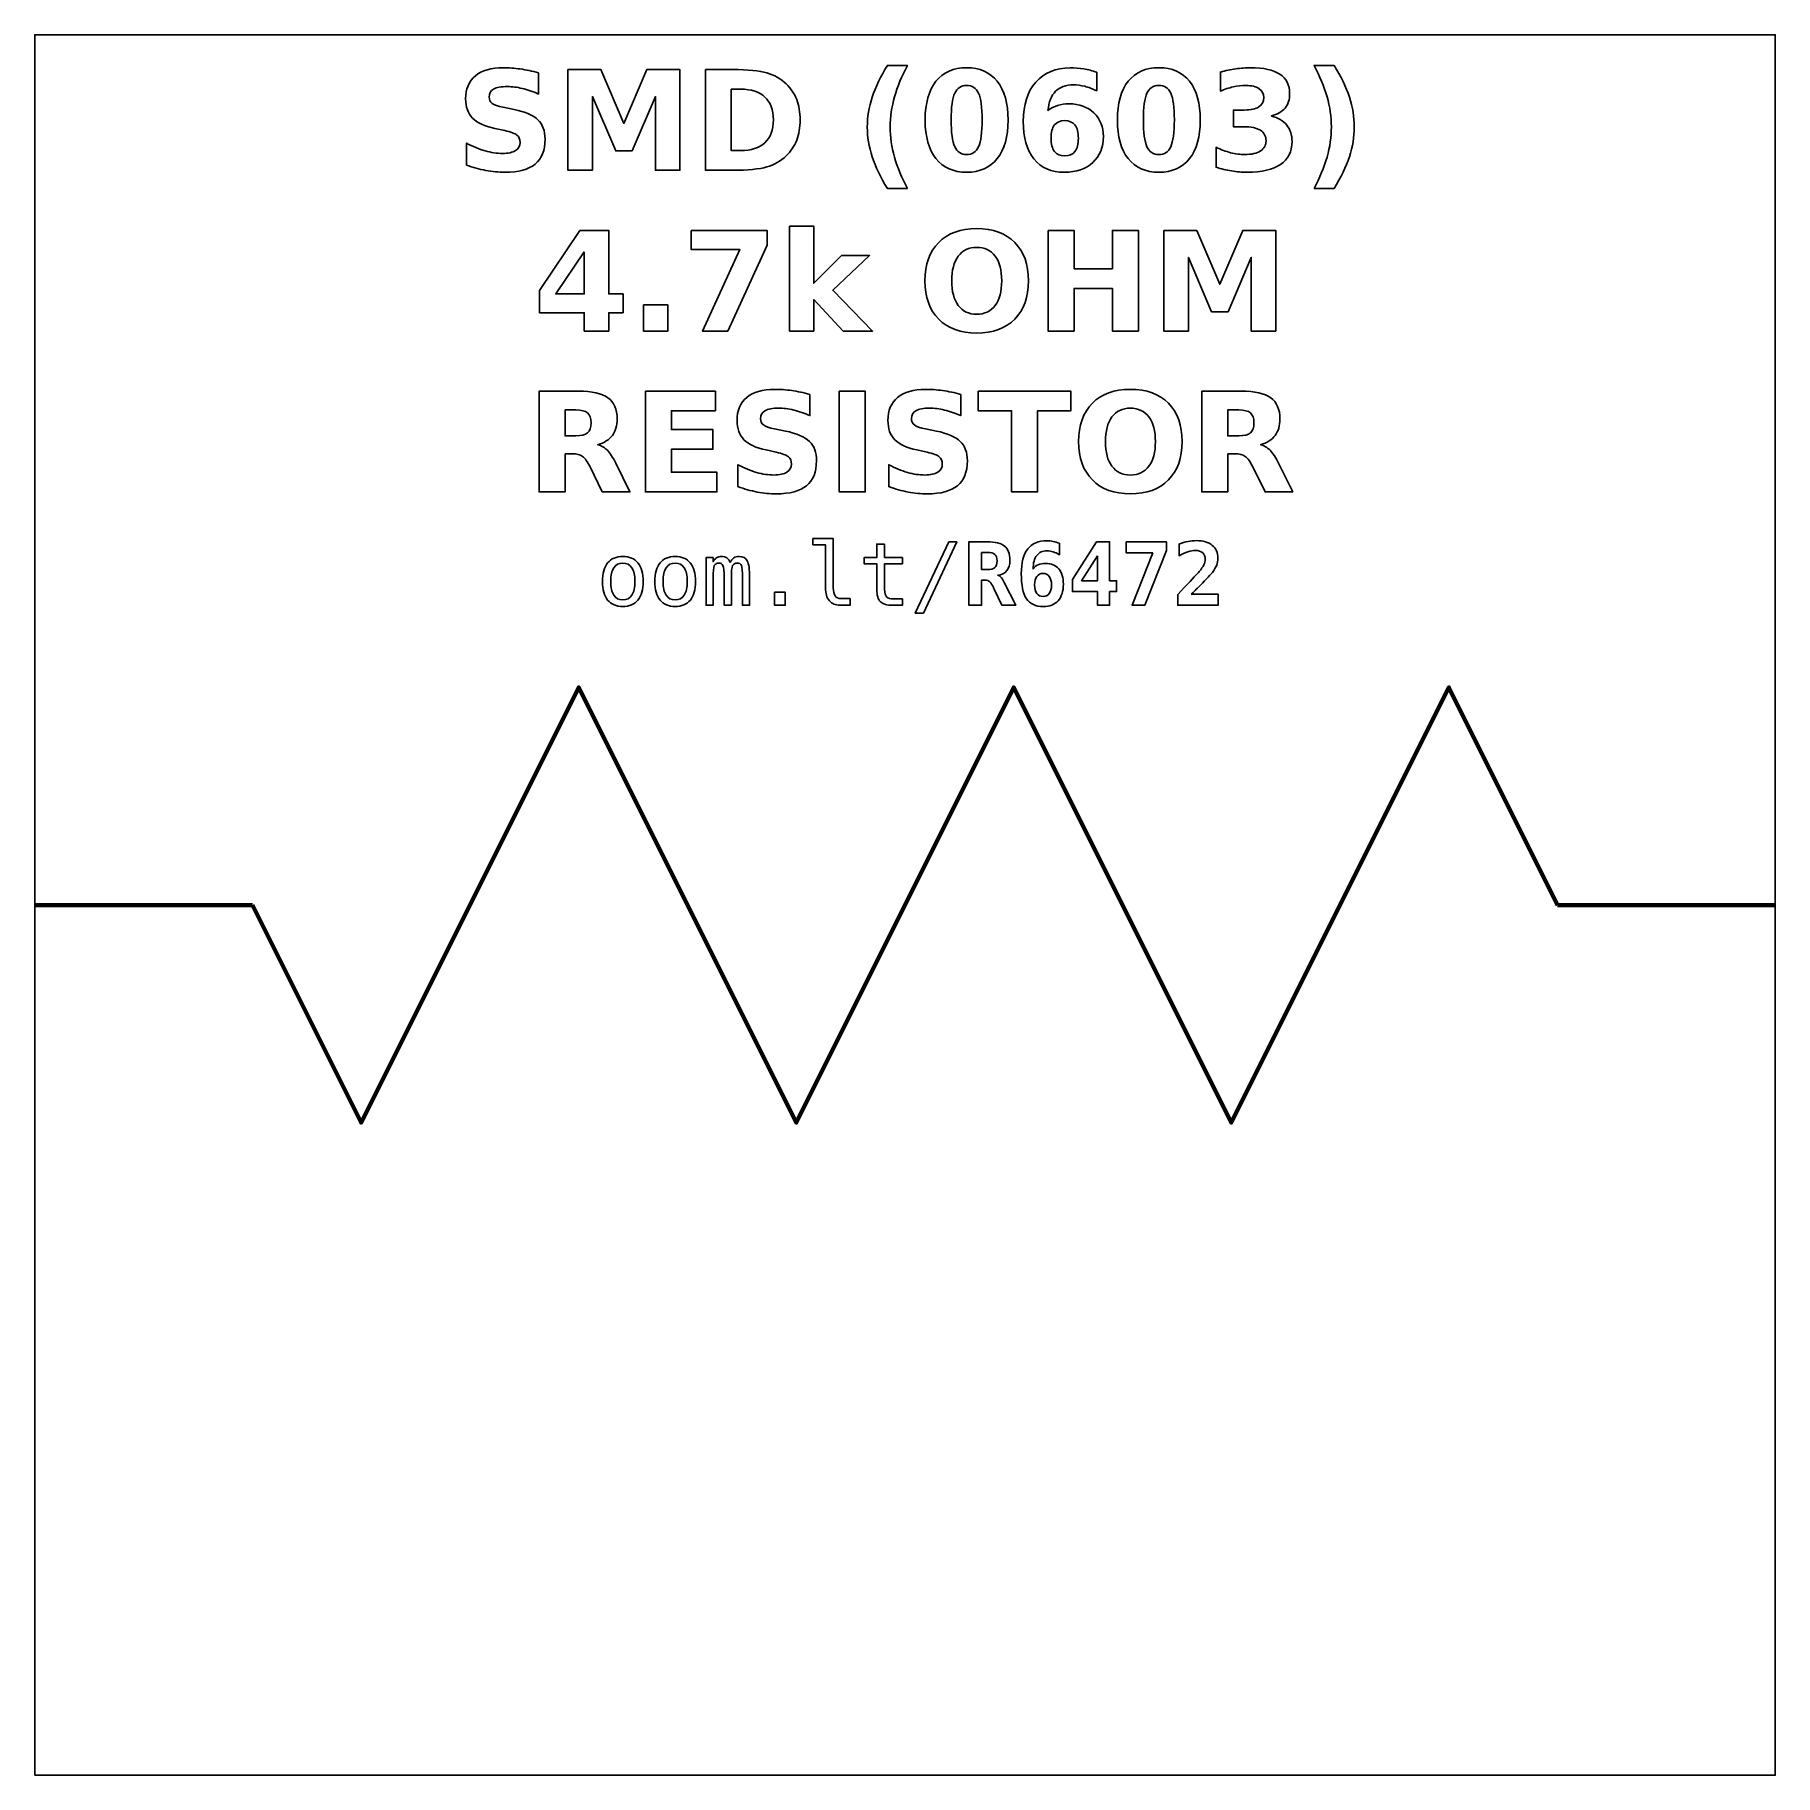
# Model space of a CAD drawing. Header units: centimetres. Extents: x -11.5 to -9.5, y -15.85 to -13.85.
import ezdxf

# ---------------------------------------------------------------- set-up
doc = ezdxf.new("R2010")
doc.units = ezdxf.units.CM
doc.header["$MEASUREMENT"] = 0
doc.layers.add('Layer 1', color=7, linetype='Continuous')

msp = doc.modelspace()

# ---------------------------------------------------------------- linework, layer by layer
at = {"layer": 'Layer 1', "color": 7}
msp.add_lwpolyline([(-11.5, -15.85), (-9.5, -15.85), (-9.5, -13.85), (-11.5, -13.85), (-11.5, -15.85)], close=True, dxfattribs=at)
at = {"layer": 'Layer 1', "color": 250}
for points, knots in [([(-10.9212, -13.89359), (-10.9212, -13.89359), (-10.9212, -13.91807), (-10.9212, -13.91807), (-10.9212, -13.91807), (-10.92755, -13.91524), (-10.93377, -13.91309), (-10.9398, -13.91164), (-10.9398, -13.91164), (-10.94586, -13.91018), (-10.95158, -13.90947), (-10.95695, -13.90947), (-10.95695, -13.90947), (-10.96406, -13.90947), (-10.96936, -13.91045), (-10.97277, -13.9124), (-10.97277, -13.9124), (-10.97618, -13.91439), (-10.97788, -13.91743), (-10.97788, -13.92156), (-10.97788, -13.92156), (-10.97788, -13.92465), (-10.97674, -13.92709), (-10.97444, -13.92881), (-10.97444, -13.92881), (-10.97213, -13.93053), (-10.96795, -13.93204), (-10.9619, -13.93328), (-10.9619, -13.93328), (-10.9619, -13.93328), (-10.9492, -13.93582), (-10.9492, -13.93582), (-10.9492, -13.93582), (-10.93631, -13.93841), (-10.92718, -13.94233), (-10.92176, -13.94762), (-10.92176, -13.94762), (-10.91633, -13.95289), (-10.91361, -13.96037), (-10.91361, -13.97008), (-10.91361, -13.97008), (-10.91361, -13.98286), (-10.91739, -13.99236), (-10.92496, -13.99858), (-10.92496, -13.99858), (-10.93253, -14.0048), (-10.94409, -14.00792), (-10.95965, -14.00792), (-10.95965, -14.00792), (-10.967, -14.00792), (-10.97436, -14.00723), (-10.98174, -14.00583), (-10.98174, -14.00583), (-10.98912, -14.00443), (-10.99653, -14.00236), (-11.00391, -13.99964), (-11.00391, -13.99964), (-11.00391, -13.99964), (-11.00391, -13.97445), (-11.00391, -13.97445), (-11.00391, -13.97445), (-10.99653, -13.97836), (-10.98939, -13.98133), (-10.98248, -13.98331), (-10.98248, -13.98331), (-10.97557, -13.9853), (-10.96893, -13.9863), (-10.96253, -13.9863), (-10.96253, -13.9863), (-10.95602, -13.9863), (-10.95102, -13.98522), (-10.94755, -13.98305), (-10.94755, -13.98305), (-10.94409, -13.98088), (-10.94237, -13.97778), (-10.94237, -13.97373), (-10.94237, -13.97373), (-10.94237, -13.97014), (-10.94353, -13.96733), (-10.94589, -13.96537), (-10.94589, -13.96537), (-10.94824, -13.96342), (-10.95293, -13.96164), (-10.95996, -13.96011), (-10.95996, -13.96011), (-10.95996, -13.96011), (-10.97153, -13.95754), (-10.97153, -13.95754), (-10.97153, -13.95754), (-10.98309, -13.95506), (-10.99155, -13.95111), (-10.9969, -13.94569), (-10.9969, -13.94569), (-11.00224, -13.94026), (-11.00492, -13.93294), (-11.00492, -13.92375), (-11.00492, -13.92375), (-11.00492, -13.91222), (-11.00119, -13.90336), (-10.99375, -13.89716), (-10.99375, -13.89716), (-10.98632, -13.89095), (-10.97563, -13.88785), (-10.96166, -13.88785), (-10.96166, -13.88785), (-10.95531, -13.88785), (-10.94877, -13.88833), (-10.94205, -13.88928), (-10.94205, -13.88928), (-10.93533, -13.89023), (-10.92837, -13.89166), (-10.9212, -13.89359)], [0, 0, 0, 0, 0.0357143, 0.0357143, 0.0357143, 0.0357143, 0.0714286, 0.0714286, 0.0714286, 0.0714286, 0.1071429, 0.1071429, 0.1071429, 0.1071429, 0.1428571, 0.1428571, 0.1428571, 0.1428571, 0.1785714, 0.1785714, 0.1785714, 0.1785714, 0.2142857, 0.2142857, 0.2142857, 0.2142857, 0.25, 0.25, 0.25, 0.25, 0.2857143, 0.2857143, 0.2857143, 0.2857143, 0.3214286, 0.3214286, 0.3214286, 0.3214286, 0.3571429, 0.3571429, 0.3571429, 0.3571429, 0.3928571, 0.3928571, 0.3928571, 0.3928571, 0.4285714, 0.4285714, 0.4285714, 0.4285714, 0.4642857, 0.4642857, 0.4642857, 0.4642857, 0.5, 0.5, 0.5, 0.5, 0.5357143, 0.5357143, 0.5357143, 0.5357143, 0.5714286, 0.5714286, 0.5714286, 0.5714286, 0.6071429, 0.6071429, 0.6071429, 0.6071429, 0.6428571, 0.6428571, 0.6428571, 0.6428571, 0.6785714, 0.6785714, 0.6785714, 0.6785714, 0.7142857, 0.7142857, 0.7142857, 0.7142857, 0.75, 0.75, 0.75, 0.75, 0.7857143, 0.7857143, 0.7857143, 0.7857143, 0.8214286, 0.8214286, 0.8214286, 0.8214286, 0.8571429, 0.8571429, 0.8571429, 0.8571429, 0.8928571, 0.8928571, 0.8928571, 0.8928571, 0.9285714, 0.9285714, 0.9285714, 0.9285714, 0.9642857, 0.9642857, 0.9642857, 0.9642857, 1, 1, 1, 1]), ([(-10.88741, -13.88994), (-10.88741, -13.88994), (-10.84944, -13.88994), (-10.84944, -13.88994), (-10.84944, -13.88994), (-10.84944, -13.88994), (-10.82306, -13.95188), (-10.82306, -13.95188), (-10.82306, -13.95188), (-10.82306, -13.95188), (-10.79655, -13.88994), (-10.79655, -13.88994), (-10.79655, -13.88994), (-10.79655, -13.88994), (-10.75867, -13.88994), (-10.75867, -13.88994), (-10.75867, -13.88994), (-10.75867, -13.88994), (-10.75867, -14.00567), (-10.75867, -14.00567), (-10.75867, -14.00567), (-10.75867, -14.00567), (-10.78687, -14.00567), (-10.78687, -14.00567), (-10.78687, -14.00567), (-10.78687, -14.00567), (-10.78687, -13.92103), (-10.78687, -13.92103), (-10.78687, -13.92103), (-10.78687, -13.92103), (-10.81354, -13.98342), (-10.81354, -13.98342), (-10.81354, -13.98342), (-10.81354, -13.98342), (-10.83246, -13.98342), (-10.83246, -13.98342), (-10.83246, -13.98342), (-10.83246, -13.98342), (-10.85913, -13.92103), (-10.85913, -13.92103), (-10.85913, -13.92103), (-10.85913, -13.92103), (-10.85913, -14.00567), (-10.85913, -14.00567), (-10.85913, -14.00567), (-10.85913, -14.00567), (-10.88741, -14.00567), (-10.88741, -14.00567), (-10.88741, -14.00567), (-10.88741, -14.00567), (-10.88741, -13.88994), (-10.88741, -13.88994)], [0, 0, 0, 0, 0.0769231, 0.0769231, 0.0769231, 0.0769231, 0.1538462, 0.1538462, 0.1538462, 0.1538462, 0.2307692, 0.2307692, 0.2307692, 0.2307692, 0.3076923, 0.3076923, 0.3076923, 0.3076923, 0.3846154, 0.3846154, 0.3846154, 0.3846154, 0.4615385, 0.4615385, 0.4615385, 0.4615385, 0.5384615, 0.5384615, 0.5384615, 0.5384615, 0.6153846, 0.6153846, 0.6153846, 0.6153846, 0.6923077, 0.6923077, 0.6923077, 0.6923077, 0.7692308, 0.7692308, 0.7692308, 0.7692308, 0.8461538, 0.8461538, 0.8461538, 0.8461538, 0.9230769, 0.9230769, 0.9230769, 0.9230769, 1, 1, 1, 1]), ([(-10.72943, -13.88994), (-10.72943, -13.88994), (-10.69795, -13.88994), (-10.69795, -13.88994), (-10.69795, -13.88994), (-10.68038, -13.88994), (-10.66731, -13.89118), (-10.65871, -13.8937), (-10.65871, -13.8937), (-10.65011, -13.89621), (-10.64273, -13.90045), (-10.63656, -13.90645), (-10.63656, -13.90645), (-10.63114, -13.91166), (-10.62712, -13.9177), (-10.62447, -13.92452), (-10.62447, -13.92452), (-10.62185, -13.93132), (-10.62053, -13.93905), (-10.62053, -13.9477), (-10.62053, -13.9477), (-10.62053, -13.95643), (-10.62185, -13.96421), (-10.62447, -13.97106), (-10.62447, -13.97106), (-10.62712, -13.97792), (-10.63114, -13.98395), (-10.63656, -13.98916), (-10.63656, -13.98916), (-10.64278, -13.99517), (-10.65022, -13.9994), (-10.65889, -14.00191), (-10.65889, -14.00191), (-10.66757, -14.00443), (-10.68059, -14.00567), (-10.69795, -14.00567), (-10.69795, -14.00567), (-10.69795, -14.00567), (-10.72943, -14.00567), (-10.72943, -14.00567), (-10.72943, -14.00567), (-10.72943, -14.00567), (-10.72943, -13.88994), (-10.72943, -13.88994)], [0, 0, 0, 0, 0.0909091, 0.0909091, 0.0909091, 0.0909091, 0.1818182, 0.1818182, 0.1818182, 0.1818182, 0.2727273, 0.2727273, 0.2727273, 0.2727273, 0.3636364, 0.3636364, 0.3636364, 0.3636364, 0.4545455, 0.4545455, 0.4545455, 0.4545455, 0.5454545, 0.5454545, 0.5454545, 0.5454545, 0.6363636, 0.6363636, 0.6363636, 0.6363636, 0.7272727, 0.7272727, 0.7272727, 0.7272727, 0.8181818, 0.8181818, 0.8181818, 0.8181818, 0.9090909, 0.9090909, 0.9090909, 0.9090909, 1, 1, 1, 1]), ([(-10.49713, -14.0266), (-10.49713, -14.0266), (-10.52015, -14.0266), (-10.52015, -14.0266), (-10.52015, -14.0266), (-10.52806, -14.01385), (-10.53391, -14.0017), (-10.53767, -13.99019), (-10.53767, -13.99019), (-10.54145, -13.97871), (-10.54333, -13.96731), (-10.54333, -13.95598), (-10.54333, -13.95598), (-10.54333, -13.94466), (-10.54142, -13.9332), (-10.53764, -13.92161), (-10.53764, -13.92161), (-10.53383, -13.91), (-10.52801, -13.89788), (-10.52015, -13.88521), (-10.52015, -13.88521), (-10.52015, -13.88521), (-10.49713, -13.88521), (-10.49713, -13.88521), (-10.49713, -13.88521), (-10.50375, -13.89746), (-10.50869, -13.90944), (-10.512, -13.92114), (-10.512, -13.92114), (-10.51531, -13.93283), (-10.51697, -13.94439), (-10.51697, -13.95582), (-10.51697, -13.95582), (-10.51697, -13.96725), (-10.51533, -13.97881), (-10.51205, -13.99056), (-10.51205, -13.99056), (-10.50877, -14.00228), (-10.5038, -14.0143), (-10.49713, -14.0266)], [0, 0, 0, 0, 0.1, 0.1, 0.1, 0.1, 0.2, 0.2, 0.2, 0.2, 0.3, 0.3, 0.3, 0.3, 0.4, 0.4, 0.4, 0.4, 0.5, 0.5, 0.5, 0.5, 0.6, 0.6, 0.6, 0.6, 0.7, 0.7, 0.7, 0.7, 0.8, 0.8, 0.8, 0.8, 0.9, 0.9, 0.9, 0.9, 1, 1, 1, 1]), ([(-10.38156, -13.94791), (-10.38156, -13.96709), (-10.38569, -13.98188), (-10.39397, -13.99231), (-10.39397, -13.99231), (-10.40222, -14.00271), (-10.41397, -14.00792), (-10.42916, -14.00792), (-10.42916, -14.00792), (-10.4444, -14.00792), (-10.45617, -14.00271), (-10.46443, -13.99231), (-10.46443, -13.99231), (-10.47271, -13.98188), (-10.47684, -13.96709), (-10.47684, -13.94791), (-10.47684, -13.94791), (-10.47684, -13.9287), (-10.47271, -13.91389), (-10.46443, -13.90346), (-10.46443, -13.90346), (-10.45617, -13.89306), (-10.4444, -13.88785), (-10.42916, -13.88785), (-10.42916, -13.88785), (-10.41397, -13.88785), (-10.40222, -13.89306), (-10.39397, -13.90346), (-10.39397, -13.90346), (-10.38569, -13.91389), (-10.38156, -13.9287), (-10.38156, -13.94791)], [0, 0, 0, 0, 0.125, 0.125, 0.125, 0.125, 0.25, 0.25, 0.25, 0.25, 0.375, 0.375, 0.375, 0.375, 0.5, 0.5, 0.5, 0.5, 0.625, 0.625, 0.625, 0.625, 0.75, 0.75, 0.75, 0.75, 0.875, 0.875, 0.875, 0.875, 1, 1, 1, 1]), ([(-10.27965, -13.89296), (-10.27965, -13.89296), (-10.27965, -13.91436), (-10.27965, -13.91436), (-10.27965, -13.91436), (-10.28457, -13.91203), (-10.28917, -13.91031), (-10.29351, -13.9092), (-10.29351, -13.9092), (-10.29785, -13.90809), (-10.30211, -13.90754), (-10.30624, -13.90754), (-10.30624, -13.90754), (-10.31513, -13.90754), (-10.32203, -13.91), (-10.32701, -13.91494), (-10.32701, -13.91494), (-10.33195, -13.91987), (-10.33486, -13.92719), (-10.33568, -13.9369), (-10.33568, -13.9369), (-10.33227, -13.93439), (-10.32857, -13.93249), (-10.3246, -13.93122), (-10.3246, -13.93122), (-10.32063, -13.92995), (-10.31629, -13.92931), (-10.31158, -13.92931), (-10.31158, -13.92931), (-10.29975, -13.92931), (-10.2902, -13.93278), (-10.28295, -13.93971), (-10.28295, -13.93971), (-10.27568, -13.94661), (-10.27205, -13.95569), (-10.27205, -13.96691), (-10.27205, -13.96691), (-10.27205, -13.97932), (-10.2761, -13.98924), (-10.28422, -13.99673), (-10.28422, -13.99673), (-10.29232, -14.00419), (-10.30322, -14.00792), (-10.31685, -14.00792), (-10.31685, -14.00792), (-10.33187, -14.00792), (-10.34352, -14.00284), (-10.35177, -13.99268), (-10.35177, -13.99268), (-10.36, -13.98255), (-10.36413, -13.96813), (-10.36413, -13.94947), (-10.36413, -13.94947), (-10.36413, -13.93037), (-10.35931, -13.91534), (-10.34968, -13.90441), (-10.34968, -13.90441), (-10.34002, -13.89349), (-10.32682, -13.88801), (-10.31002, -13.88801), (-10.31002, -13.88801), (-10.3047, -13.88801), (-10.29954, -13.88843), (-10.29452, -13.88925), (-10.29452, -13.88925), (-10.28951, -13.89007), (-10.28457, -13.89132), (-10.27965, -13.89296)], [0, 0, 0, 0, 0.0588235, 0.0588235, 0.0588235, 0.0588235, 0.1176471, 0.1176471, 0.1176471, 0.1176471, 0.1764706, 0.1764706, 0.1764706, 0.1764706, 0.2352941, 0.2352941, 0.2352941, 0.2352941, 0.2941176, 0.2941176, 0.2941176, 0.2941176, 0.3529412, 0.3529412, 0.3529412, 0.3529412, 0.4117647, 0.4117647, 0.4117647, 0.4117647, 0.4705882, 0.4705882, 0.4705882, 0.4705882, 0.5294118, 0.5294118, 0.5294118, 0.5294118, 0.5882353, 0.5882353, 0.5882353, 0.5882353, 0.6470588, 0.6470588, 0.6470588, 0.6470588, 0.7058824, 0.7058824, 0.7058824, 0.7058824, 0.7647059, 0.7647059, 0.7647059, 0.7647059, 0.8235294, 0.8235294, 0.8235294, 0.8235294, 0.8823529, 0.8823529, 0.8823529, 0.8823529, 0.9411765, 0.9411765, 0.9411765, 0.9411765, 1, 1, 1, 1]), ([(-10.16064, -13.94791), (-10.16064, -13.96709), (-10.16477, -13.98188), (-10.17305, -13.99231), (-10.17305, -13.99231), (-10.1813, -14.00271), (-10.19305, -14.00792), (-10.20824, -14.00792), (-10.20824, -14.00792), (-10.22348, -14.00792), (-10.23525, -14.00271), (-10.24351, -13.99231), (-10.24351, -13.99231), (-10.25179, -13.98188), (-10.25592, -13.96709), (-10.25592, -13.94791), (-10.25592, -13.94791), (-10.25592, -13.9287), (-10.25179, -13.91389), (-10.24351, -13.90346), (-10.24351, -13.90346), (-10.23525, -13.89306), (-10.22348, -13.88785), (-10.20824, -13.88785), (-10.20824, -13.88785), (-10.19305, -13.88785), (-10.1813, -13.89306), (-10.17305, -13.90346), (-10.17305, -13.90346), (-10.16477, -13.91389), (-10.16064, -13.9287), (-10.16064, -13.94791)], [0, 0, 0, 0, 0.125, 0.125, 0.125, 0.125, 0.25, 0.25, 0.25, 0.25, 0.375, 0.375, 0.375, 0.375, 0.5, 0.5, 0.5, 0.5, 0.625, 0.625, 0.625, 0.625, 0.75, 0.75, 0.75, 0.75, 0.875, 0.875, 0.875, 0.875, 1, 1, 1, 1]), ([(-10.0791, -13.94325), (-10.07132, -13.94527), (-10.06537, -13.94878), (-10.06132, -13.95376), (-10.06132, -13.95376), (-10.05727, -13.95876), (-10.05523, -13.96508), (-10.05523, -13.97278), (-10.05523, -13.97278), (-10.05523, -13.98427), (-10.05963, -13.993), (-10.06841, -13.99898), (-10.06841, -13.99898), (-10.07719, -14.00493), (-10.09, -14.00792), (-10.10685, -14.00792), (-10.10685, -14.00792), (-10.11281, -14.00792), (-10.11876, -14.00744), (-10.12474, -14.00649), (-10.12474, -14.00649), (-10.13069, -14.00554), (-10.13659, -14.00408), (-10.14244, -14.00218), (-10.14244, -14.00218), (-10.14244, -14.00218), (-10.14244, -13.97916), (-10.14244, -13.97916), (-10.14244, -13.97916), (-10.13686, -13.98194), (-10.13133, -13.98405), (-10.12582, -13.98548), (-10.12582, -13.98548), (-10.12032, -13.98688), (-10.1149, -13.9876), (-10.10958, -13.9876), (-10.10958, -13.9876), (-10.10167, -13.9876), (-10.09561, -13.98622), (-10.0914, -13.9835), (-10.0914, -13.9835), (-10.0872, -13.98075), (-10.08508, -13.97683), (-10.08508, -13.9717), (-10.08508, -13.9717), (-10.08508, -13.96643), (-10.08725, -13.96244), (-10.09156, -13.95974), (-10.09156, -13.95974), (-10.09587, -13.95701), (-10.10225, -13.95566), (-10.11066, -13.95566), (-10.11066, -13.95566), (-10.11066, -13.95566), (-10.1226, -13.95566), (-10.1226, -13.95566), (-10.1226, -13.95566), (-10.1226, -13.95566), (-10.1226, -13.93643), (-10.1226, -13.93643), (-10.1226, -13.93643), (-10.1226, -13.93643), (-10.11006, -13.93643), (-10.11006, -13.93643), (-10.11006, -13.93643), (-10.10254, -13.93643), (-10.09698, -13.93526), (-10.09331, -13.93291), (-10.09331, -13.93291), (-10.08963, -13.93055), (-10.0878, -13.92698), (-10.0878, -13.92219), (-10.0878, -13.92219), (-10.0878, -13.91775), (-10.08958, -13.91431), (-10.09315, -13.9119), (-10.09315, -13.9119), (-10.09672, -13.90947), (-10.10175, -13.90825), (-10.10826, -13.90825), (-10.10826, -13.90825), (-10.11307, -13.90825), (-10.11791, -13.90878), (-10.12283, -13.90986), (-10.12283, -13.90986), (-10.12773, -13.91095), (-10.1326, -13.91256), (-10.13747, -13.91468), (-10.13747, -13.91468), (-10.13747, -13.91468), (-10.13747, -13.89283), (-10.13747, -13.89283), (-10.13747, -13.89283), (-10.13157, -13.89116), (-10.12574, -13.88991), (-10.11995, -13.88909), (-10.11995, -13.88909), (-10.11416, -13.88827), (-10.10849, -13.88785), (-10.10291, -13.88785), (-10.10291, -13.88785), (-10.08788, -13.88785), (-10.07661, -13.89031), (-10.06915, -13.89526), (-10.06915, -13.89526), (-10.06169, -13.90018), (-10.05796, -13.90762), (-10.05796, -13.91754), (-10.05796, -13.91754), (-10.05796, -13.92428), (-10.05973, -13.92984), (-10.0633, -13.93415), (-10.0633, -13.93415), (-10.06688, -13.93847), (-10.07214, -13.94151), (-10.0791, -13.94325)], [0, 0, 0, 0, 0.0344828, 0.0344828, 0.0344828, 0.0344828, 0.0689655, 0.0689655, 0.0689655, 0.0689655, 0.1034483, 0.1034483, 0.1034483, 0.1034483, 0.137931, 0.137931, 0.137931, 0.137931, 0.1724138, 0.1724138, 0.1724138, 0.1724138, 0.2068966, 0.2068966, 0.2068966, 0.2068966, 0.2413793, 0.2413793, 0.2413793, 0.2413793, 0.2758621, 0.2758621, 0.2758621, 0.2758621, 0.3103448, 0.3103448, 0.3103448, 0.3103448, 0.3448276, 0.3448276, 0.3448276, 0.3448276, 0.3793103, 0.3793103, 0.3793103, 0.3793103, 0.4137931, 0.4137931, 0.4137931, 0.4137931, 0.4482759, 0.4482759, 0.4482759, 0.4482759, 0.4827586, 0.4827586, 0.4827586, 0.4827586, 0.5172414, 0.5172414, 0.5172414, 0.5172414, 0.5517241, 0.5517241, 0.5517241, 0.5517241, 0.5862069, 0.5862069, 0.5862069, 0.5862069, 0.6206897, 0.6206897, 0.6206897, 0.6206897, 0.6551724, 0.6551724, 0.6551724, 0.6551724, 0.6896552, 0.6896552, 0.6896552, 0.6896552, 0.7241379, 0.7241379, 0.7241379, 0.7241379, 0.7586207, 0.7586207, 0.7586207, 0.7586207, 0.7931034, 0.7931034, 0.7931034, 0.7931034, 0.8275862, 0.8275862, 0.8275862, 0.8275862, 0.862069, 0.862069, 0.862069, 0.862069, 0.8965517, 0.8965517, 0.8965517, 0.8965517, 0.9310345, 0.9310345, 0.9310345, 0.9310345, 0.9655172, 0.9655172, 0.9655172, 0.9655172, 1, 1, 1, 1]), ([(-10.02989, -14.0266), (-10.02328, -14.0143), (-10.0183, -14.00228), (-10.01499, -13.99056), (-10.01499, -13.99056), (-10.01169, -13.97881), (-10.01005, -13.96725), (-10.01005, -13.95582), (-10.01005, -13.95582), (-10.01005, -13.94439), (-10.01169, -13.93283), (-10.01499, -13.92114), (-10.01499, -13.92114), (-10.0183, -13.90944), (-10.02328, -13.89746), (-10.02989, -13.88521), (-10.02989, -13.88521), (-10.02989, -13.88521), (-10.00687, -13.88521), (-10.00687, -13.88521), (-10.00687, -13.88521), (-9.99901, -13.89788), (-9.99319, -13.91), (-9.98938, -13.92161), (-9.98938, -13.92161), (-9.9856, -13.9332), (-9.98369, -13.94466), (-9.98369, -13.95598), (-9.98369, -13.95598), (-9.98369, -13.96731), (-9.98557, -13.97871), (-9.98936, -13.99019), (-9.98936, -13.99019), (-9.99311, -14.0017), (-9.99896, -14.01385), (-10.00687, -14.0266), (-10.00687, -14.0266), (-10.00687, -14.0266), (-10.02989, -14.0266), (-10.02989, -14.0266)], [0, 0, 0, 0, 0.1, 0.1, 0.1, 0.1, 0.2, 0.2, 0.2, 0.2, 0.3, 0.3, 0.3, 0.3, 0.4, 0.4, 0.4, 0.4, 0.5, 0.5, 0.5, 0.5, 0.6, 0.6, 0.6, 0.6, 0.7, 0.7, 0.7, 0.7, 0.8, 0.8, 0.8, 0.8, 0.9, 0.9, 0.9, 0.9, 1, 1, 1, 1]), ([(-10.69959, -13.91251), (-10.69959, -13.91251), (-10.69959, -13.9831), (-10.69959, -13.9831), (-10.69959, -13.9831), (-10.69959, -13.9831), (-10.6889, -13.9831), (-10.6889, -13.9831), (-10.6889, -13.9831), (-10.6767, -13.9831), (-10.66739, -13.98008), (-10.66096, -13.97403), (-10.66096, -13.97403), (-10.65453, -13.96799), (-10.6513, -13.95921), (-10.6513, -13.9477), (-10.6513, -13.9477), (-10.6513, -13.93622), (-10.6545, -13.92749), (-10.6609, -13.92151), (-10.6609, -13.92151), (-10.66731, -13.9155), (-10.67665, -13.91251), (-10.6889, -13.91251), (-10.6889, -13.91251), (-10.6889, -13.91251), (-10.69959, -13.91251), (-10.69959, -13.91251)], [0, 0, 0, 0, 0.1428571, 0.1428571, 0.1428571, 0.1428571, 0.2857143, 0.2857143, 0.2857143, 0.2857143, 0.4285714, 0.4285714, 0.4285714, 0.4285714, 0.5714286, 0.5714286, 0.5714286, 0.5714286, 0.7142857, 0.7142857, 0.7142857, 0.7142857, 0.8571429, 0.8571429, 0.8571429, 0.8571429, 1, 1, 1, 1]), ([(-10.4114, -13.9477), (-10.4114, -13.93323), (-10.41275, -13.92304), (-10.41548, -13.91711), (-10.41548, -13.91711), (-10.41818, -13.91121), (-10.42276, -13.90825), (-10.42916, -13.90825), (-10.42916, -13.90825), (-10.43556, -13.90825), (-10.44014, -13.91121), (-10.44289, -13.91711), (-10.44289, -13.91711), (-10.44562, -13.92304), (-10.44699, -13.93323), (-10.44699, -13.9477), (-10.44699, -13.9477), (-10.44699, -13.9623), (-10.44562, -13.97262), (-10.44289, -13.9786), (-10.44289, -13.9786), (-10.44014, -13.98461), (-10.43556, -13.9876), (-10.42916, -13.9876), (-10.42916, -13.9876), (-10.42281, -13.9876), (-10.41826, -13.98461), (-10.41551, -13.9786), (-10.41551, -13.9786), (-10.41278, -13.97262), (-10.4114, -13.9623), (-10.4114, -13.9477)], [0, 0, 0, 0, 0.125, 0.125, 0.125, 0.125, 0.25, 0.25, 0.25, 0.25, 0.375, 0.375, 0.375, 0.375, 0.5, 0.5, 0.5, 0.5, 0.625, 0.625, 0.625, 0.625, 0.75, 0.75, 0.75, 0.75, 0.875, 0.875, 0.875, 0.875, 1, 1, 1, 1]), ([(-10.19048, -13.9477), (-10.19048, -13.93323), (-10.19183, -13.92304), (-10.19456, -13.91711), (-10.19456, -13.91711), (-10.19726, -13.91121), (-10.20184, -13.90825), (-10.20824, -13.90825), (-10.20824, -13.90825), (-10.21464, -13.90825), (-10.21922, -13.91121), (-10.22197, -13.91711), (-10.22197, -13.91711), (-10.2247, -13.92304), (-10.22607, -13.93323), (-10.22607, -13.9477), (-10.22607, -13.9477), (-10.22607, -13.9623), (-10.2247, -13.97262), (-10.22197, -13.9786), (-10.22197, -13.9786), (-10.21922, -13.98461), (-10.21464, -13.9876), (-10.20824, -13.9876), (-10.20824, -13.9876), (-10.20189, -13.9876), (-10.19734, -13.98461), (-10.19459, -13.9786), (-10.19459, -13.9786), (-10.19186, -13.97262), (-10.19048, -13.9623), (-10.19048, -13.9477)], [0, 0, 0, 0, 0.125, 0.125, 0.125, 0.125, 0.25, 0.25, 0.25, 0.25, 0.375, 0.375, 0.375, 0.375, 0.5, 0.5, 0.5, 0.5, 0.625, 0.625, 0.625, 0.625, 0.75, 0.75, 0.75, 0.75, 0.875, 0.875, 0.875, 0.875, 1, 1, 1, 1]), ([(-10.31653, -13.94855), (-10.32177, -13.94855), (-10.32568, -13.95024), (-10.32828, -13.95363), (-10.32828, -13.95363), (-10.3309, -13.95701), (-10.33219, -13.96209), (-10.33219, -13.96884), (-10.33219, -13.96884), (-10.33219, -13.97561), (-10.3309, -13.98069), (-10.32828, -13.98408), (-10.32828, -13.98408), (-10.32568, -13.98747), (-10.32177, -13.98916), (-10.31653, -13.98916), (-10.31653, -13.98916), (-10.31126, -13.98916), (-10.30732, -13.98747), (-10.30473, -13.98408), (-10.30473, -13.98408), (-10.30211, -13.98069), (-10.30081, -13.97561), (-10.30081, -13.96884), (-10.30081, -13.96884), (-10.30081, -13.96209), (-10.30211, -13.95701), (-10.30473, -13.95363), (-10.30473, -13.95363), (-10.30732, -13.95024), (-10.31126, -13.94855), (-10.31653, -13.94855)], [0, 0, 0, 0, 0.125, 0.125, 0.125, 0.125, 0.25, 0.25, 0.25, 0.25, 0.375, 0.375, 0.375, 0.375, 0.5, 0.5, 0.5, 0.5, 0.625, 0.625, 0.625, 0.625, 0.75, 0.75, 0.75, 0.75, 0.875, 0.875, 0.875, 0.875, 1, 1, 1, 1]), ([(-10.87361, -14.07473), (-10.87361, -14.07473), (-10.84043, -14.07473), (-10.84043, -14.07473), (-10.84043, -14.07473), (-10.84043, -14.07473), (-10.84043, -14.14776), (-10.84043, -14.14776), (-10.84043, -14.14776), (-10.84043, -14.14776), (-10.82392, -14.14776), (-10.82392, -14.14776), (-10.82392, -14.14776), (-10.82392, -14.14776), (-10.82392, -14.16937), (-10.82392, -14.16937), (-10.82392, -14.16937), (-10.82392, -14.16937), (-10.84043, -14.16937), (-10.84043, -14.16937), (-10.84043, -14.16937), (-10.84043, -14.16937), (-10.84043, -14.19046), (-10.84043, -14.19046), (-10.84043, -14.19046), (-10.84043, -14.19046), (-10.86864, -14.19046), (-10.86864, -14.19046), (-10.86864, -14.19046), (-10.86864, -14.19046), (-10.86864, -14.16937), (-10.86864, -14.16937), (-10.86864, -14.16937), (-10.86864, -14.16937), (-10.91997, -14.16937), (-10.91997, -14.16937), (-10.91997, -14.16937), (-10.91997, -14.16937), (-10.91997, -14.14379), (-10.91997, -14.14379), (-10.91997, -14.14379), (-10.91997, -14.14379), (-10.87361, -14.07473), (-10.87361, -14.07473)], [0, 0, 0, 0, 0.0909091, 0.0909091, 0.0909091, 0.0909091, 0.1818182, 0.1818182, 0.1818182, 0.1818182, 0.2727273, 0.2727273, 0.2727273, 0.2727273, 0.3636364, 0.3636364, 0.3636364, 0.3636364, 0.4545455, 0.4545455, 0.4545455, 0.4545455, 0.5454545, 0.5454545, 0.5454545, 0.5454545, 0.6363636, 0.6363636, 0.6363636, 0.6363636, 0.7272727, 0.7272727, 0.7272727, 0.7272727, 0.8181818, 0.8181818, 0.8181818, 0.8181818, 0.9090909, 0.9090909, 0.9090909, 0.9090909, 1, 1, 1, 1]), ([(-10.74574, -14.07473), (-10.74574, -14.07473), (-10.65853, -14.07473), (-10.65853, -14.07473), (-10.65853, -14.07473), (-10.65853, -14.07473), (-10.65853, -14.09156), (-10.65853, -14.09156), (-10.65853, -14.09156), (-10.65853, -14.09156), (-10.70364, -14.19046), (-10.70364, -14.19046), (-10.70364, -14.19046), (-10.70364, -14.19046), (-10.73272, -14.19046), (-10.73272, -14.19046), (-10.73272, -14.19046), (-10.73272, -14.19046), (-10.68999, -14.09667), (-10.68999, -14.09667), (-10.68999, -14.09667), (-10.68999, -14.09667), (-10.74574, -14.09667), (-10.74574, -14.09667), (-10.74574, -14.09667), (-10.74574, -14.09667), (-10.74574, -14.07473), (-10.74574, -14.07473)], [0, 0, 0, 0, 0.1428571, 0.1428571, 0.1428571, 0.1428571, 0.2857143, 0.2857143, 0.2857143, 0.2857143, 0.4285714, 0.4285714, 0.4285714, 0.4285714, 0.5714286, 0.5714286, 0.5714286, 0.5714286, 0.7142857, 0.7142857, 0.7142857, 0.7142857, 0.8571429, 0.8571429, 0.8571429, 0.8571429, 1, 1, 1, 1]), ([(-10.63255, -14.06984), (-10.63255, -14.06984), (-10.6048, -14.06984), (-10.6048, -14.06984), (-10.6048, -14.06984), (-10.6048, -14.06984), (-10.6048, -14.13551), (-10.6048, -14.13551), (-10.6048, -14.13551), (-10.6048, -14.13551), (-10.57286, -14.10365), (-10.57286, -14.10365), (-10.57286, -14.10365), (-10.57286, -14.10365), (-10.54061, -14.10365), (-10.54061, -14.10365), (-10.54061, -14.10365), (-10.54061, -14.10365), (-10.58302, -14.1435), (-10.58302, -14.1435), (-10.58302, -14.1435), (-10.58302, -14.1435), (-10.53728, -14.19046), (-10.53728, -14.19046), (-10.53728, -14.19046), (-10.53728, -14.19046), (-10.57093, -14.19046), (-10.57093, -14.19046), (-10.57093, -14.19046), (-10.57093, -14.19046), (-10.6048, -14.15426), (-10.6048, -14.15426), (-10.6048, -14.15426), (-10.6048, -14.15426), (-10.6048, -14.19046), (-10.6048, -14.19046), (-10.6048, -14.19046), (-10.6048, -14.19046), (-10.63255, -14.19046), (-10.63255, -14.19046), (-10.63255, -14.19046), (-10.63255, -14.19046), (-10.63255, -14.06984), (-10.63255, -14.06984)], [0, 0, 0, 0, 0.0909091, 0.0909091, 0.0909091, 0.0909091, 0.1818182, 0.1818182, 0.1818182, 0.1818182, 0.2727273, 0.2727273, 0.2727273, 0.2727273, 0.3636364, 0.3636364, 0.3636364, 0.3636364, 0.4545455, 0.4545455, 0.4545455, 0.4545455, 0.5454545, 0.5454545, 0.5454545, 0.5454545, 0.6363636, 0.6363636, 0.6363636, 0.6363636, 0.7272727, 0.7272727, 0.7272727, 0.7272727, 0.8181818, 0.8181818, 0.8181818, 0.8181818, 0.9090909, 0.9090909, 0.9090909, 0.9090909, 1, 1, 1, 1]), ([(-10.41761, -14.07264), (-10.39901, -14.07264), (-10.38443, -14.07796), (-10.3739, -14.08862), (-10.3739, -14.08862), (-10.36334, -14.09926), (-10.35808, -14.11394), (-10.35808, -14.1327), (-10.35808, -14.1327), (-10.35808, -14.15141), (-10.36334, -14.16609), (-10.3739, -14.17673), (-10.3739, -14.17673), (-10.38443, -14.18739), (-10.39901, -14.19271), (-10.41761, -14.19271), (-10.41761, -14.19271), (-10.43615, -14.19271), (-10.45071, -14.18739), (-10.46129, -14.17673), (-10.46129, -14.17673), (-10.47185, -14.16609), (-10.47714, -14.15141), (-10.47714, -14.1327), (-10.47714, -14.1327), (-10.47714, -14.11394), (-10.47185, -14.09926), (-10.46129, -14.08862), (-10.46129, -14.08862), (-10.45071, -14.07796), (-10.43615, -14.07264), (-10.41761, -14.07264)], [0, 0, 0, 0, 0.125, 0.125, 0.125, 0.125, 0.25, 0.25, 0.25, 0.25, 0.375, 0.375, 0.375, 0.375, 0.5, 0.5, 0.5, 0.5, 0.625, 0.625, 0.625, 0.625, 0.75, 0.75, 0.75, 0.75, 0.875, 0.875, 0.875, 0.875, 1, 1, 1, 1]), ([(-10.33551, -14.07473), (-10.33551, -14.07473), (-10.30567, -14.07473), (-10.30567, -14.07473), (-10.30567, -14.07473), (-10.30567, -14.07473), (-10.30567, -14.11884), (-10.30567, -14.11884), (-10.30567, -14.11884), (-10.30567, -14.11884), (-10.26164, -14.11884), (-10.26164, -14.11884), (-10.26164, -14.11884), (-10.26164, -14.11884), (-10.26164, -14.07473), (-10.26164, -14.07473), (-10.26164, -14.07473), (-10.26164, -14.07473), (-10.23179, -14.07473), (-10.23179, -14.07473), (-10.23179, -14.07473), (-10.23179, -14.07473), (-10.23179, -14.19046), (-10.23179, -14.19046), (-10.23179, -14.19046), (-10.23179, -14.19046), (-10.26164, -14.19046), (-10.26164, -14.19046), (-10.26164, -14.19046), (-10.26164, -14.19046), (-10.26164, -14.14141), (-10.26164, -14.14141), (-10.26164, -14.14141), (-10.26164, -14.14141), (-10.30567, -14.14141), (-10.30567, -14.14141), (-10.30567, -14.14141), (-10.30567, -14.14141), (-10.30567, -14.19046), (-10.30567, -14.19046), (-10.30567, -14.19046), (-10.30567, -14.19046), (-10.33551, -14.19046), (-10.33551, -14.19046), (-10.33551, -14.19046), (-10.33551, -14.19046), (-10.33551, -14.07473), (-10.33551, -14.07473)], [0, 0, 0, 0, 0.0833333, 0.0833333, 0.0833333, 0.0833333, 0.1666667, 0.1666667, 0.1666667, 0.1666667, 0.25, 0.25, 0.25, 0.25, 0.3333333, 0.3333333, 0.3333333, 0.3333333, 0.4166667, 0.4166667, 0.4166667, 0.4166667, 0.5, 0.5, 0.5, 0.5, 0.5833333, 0.5833333, 0.5833333, 0.5833333, 0.6666667, 0.6666667, 0.6666667, 0.6666667, 0.75, 0.75, 0.75, 0.75, 0.8333333, 0.8333333, 0.8333333, 0.8333333, 0.9166667, 0.9166667, 0.9166667, 0.9166667, 1, 1, 1, 1]), ([(-10.20266, -14.07473), (-10.20266, -14.07473), (-10.16469, -14.07473), (-10.16469, -14.07473), (-10.16469, -14.07473), (-10.16469, -14.07473), (-10.13831, -14.13667), (-10.13831, -14.13667), (-10.13831, -14.13667), (-10.13831, -14.13667), (-10.1118, -14.07473), (-10.1118, -14.07473), (-10.1118, -14.07473), (-10.1118, -14.07473), (-10.07392, -14.07473), (-10.07392, -14.07473), (-10.07392, -14.07473), (-10.07392, -14.07473), (-10.07392, -14.19046), (-10.07392, -14.19046), (-10.07392, -14.19046), (-10.07392, -14.19046), (-10.10212, -14.19046), (-10.10212, -14.19046), (-10.10212, -14.19046), (-10.10212, -14.19046), (-10.10212, -14.10582), (-10.10212, -14.10582), (-10.10212, -14.10582), (-10.10212, -14.10582), (-10.12879, -14.16821), (-10.12879, -14.16821), (-10.12879, -14.16821), (-10.12879, -14.16821), (-10.14771, -14.16821), (-10.14771, -14.16821), (-10.14771, -14.16821), (-10.14771, -14.16821), (-10.17438, -14.10582), (-10.17438, -14.10582), (-10.17438, -14.10582), (-10.17438, -14.10582), (-10.17438, -14.19046), (-10.17438, -14.19046), (-10.17438, -14.19046), (-10.17438, -14.19046), (-10.20266, -14.19046), (-10.20266, -14.19046), (-10.20266, -14.19046), (-10.20266, -14.19046), (-10.20266, -14.07473), (-10.20266, -14.07473)], [0, 0, 0, 0, 0.0769231, 0.0769231, 0.0769231, 0.0769231, 0.1538462, 0.1538462, 0.1538462, 0.1538462, 0.2307692, 0.2307692, 0.2307692, 0.2307692, 0.3076923, 0.3076923, 0.3076923, 0.3076923, 0.3846154, 0.3846154, 0.3846154, 0.3846154, 0.4615385, 0.4615385, 0.4615385, 0.4615385, 0.5384615, 0.5384615, 0.5384615, 0.5384615, 0.6153846, 0.6153846, 0.6153846, 0.6153846, 0.6923077, 0.6923077, 0.6923077, 0.6923077, 0.7692308, 0.7692308, 0.7692308, 0.7692308, 0.8461538, 0.8461538, 0.8461538, 0.8461538, 0.9230769, 0.9230769, 0.9230769, 0.9230769, 1, 1, 1, 1]), ([(-10.86864, -14.09931), (-10.86864, -14.09931), (-10.90137, -14.14776), (-10.90137, -14.14776), (-10.90137, -14.14776), (-10.90137, -14.14776), (-10.86864, -14.14776), (-10.86864, -14.14776), (-10.86864, -14.14776), (-10.86864, -14.14776), (-10.86864, -14.09931), (-10.86864, -14.09931)], [0, 0, 0, 0, 0.3333333, 0.3333333, 0.3333333, 0.3333333, 0.6666667, 0.6666667, 0.6666667, 0.6666667, 1, 1, 1, 1]), ([(-10.41761, -14.09426), (-10.42671, -14.09426), (-10.43375, -14.09762), (-10.43877, -14.10434), (-10.43877, -14.10434), (-10.44377, -14.11106), (-10.44629, -14.1205), (-10.44629, -14.1327), (-10.44629, -14.1327), (-10.44629, -14.14487), (-10.44377, -14.15429), (-10.43877, -14.16101), (-10.43877, -14.16101), (-10.43375, -14.16773), (-10.42671, -14.17109), (-10.41761, -14.17109), (-10.41761, -14.17109), (-10.40845, -14.17109), (-10.40139, -14.16773), (-10.39636, -14.16101), (-10.39636, -14.16101), (-10.39136, -14.15429), (-10.38885, -14.14487), (-10.38885, -14.1327), (-10.38885, -14.1327), (-10.38885, -14.1205), (-10.39136, -14.11106), (-10.39636, -14.10434), (-10.39636, -14.10434), (-10.40139, -14.09762), (-10.40845, -14.09426), (-10.41761, -14.09426)], [0, 0, 0, 0, 0.125, 0.125, 0.125, 0.125, 0.25, 0.25, 0.25, 0.25, 0.375, 0.375, 0.375, 0.375, 0.5, 0.5, 0.5, 0.5, 0.625, 0.625, 0.625, 0.625, 0.75, 0.75, 0.75, 0.75, 0.875, 0.875, 0.875, 0.875, 1, 1, 1, 1]), ([(-10.80046, -14.16046), (-10.80046, -14.16046), (-10.77254, -14.16046), (-10.77254, -14.16046), (-10.77254, -14.16046), (-10.77254, -14.16046), (-10.77254, -14.19046), (-10.77254, -14.19046), (-10.77254, -14.19046), (-10.77254, -14.19046), (-10.80046, -14.19046), (-10.80046, -14.19046), (-10.80046, -14.19046), (-10.80046, -14.19046), (-10.80046, -14.16046), (-10.80046, -14.16046)], [0, 0, 0, 0, 0.25, 0.25, 0.25, 0.25, 0.5, 0.5, 0.5, 0.5, 0.75, 0.75, 0.75, 0.75, 1, 1, 1, 1]), ([(-10.89071, -14.33146), (-10.89071, -14.33146), (-10.89071, -14.37525), (-10.89071, -14.37525), (-10.89071, -14.37525), (-10.89071, -14.37525), (-10.92055, -14.37525), (-10.92055, -14.37525), (-10.92055, -14.37525), (-10.92055, -14.37525), (-10.92055, -14.25952), (-10.92055, -14.25952), (-10.92055, -14.25952), (-10.92055, -14.25952), (-10.87496, -14.25952), (-10.87496, -14.25952), (-10.87496, -14.25952), (-10.85972, -14.25952), (-10.84853, -14.26209), (-10.84144, -14.26719), (-10.84144, -14.26719), (-10.83432, -14.2723), (-10.83078, -14.2804), (-10.83078, -14.29146), (-10.83078, -14.29146), (-10.83078, -14.2991), (-10.83263, -14.3054), (-10.83631, -14.31029), (-10.83631, -14.31029), (-10.84001, -14.31522), (-10.84559, -14.31884), (-10.85303, -14.32114), (-10.85303, -14.32114), (-10.84896, -14.3221), (-10.84528, -14.32419), (-10.84205, -14.32747), (-10.84205, -14.32747), (-10.83882, -14.33075), (-10.83557, -14.33572), (-10.83226, -14.34239), (-10.83226, -14.34239), (-10.83226, -14.34239), (-10.81604, -14.37525), (-10.81604, -14.37525), (-10.81604, -14.37525), (-10.81604, -14.37525), (-10.84784, -14.37525), (-10.84784, -14.37525), (-10.84784, -14.37525), (-10.84784, -14.37525), (-10.86195, -14.34649), (-10.86195, -14.34649), (-10.86195, -14.34649), (-10.86478, -14.34072), (-10.86766, -14.33675), (-10.8706, -14.33464), (-10.8706, -14.33464), (-10.87351, -14.33252), (-10.8774, -14.33146), (-10.88227, -14.33146), (-10.88227, -14.33146), (-10.88227, -14.33146), (-10.89071, -14.33146), (-10.89071, -14.33146)], [0, 0, 0, 0, 0.0625, 0.0625, 0.0625, 0.0625, 0.125, 0.125, 0.125, 0.125, 0.1875, 0.1875, 0.1875, 0.1875, 0.25, 0.25, 0.25, 0.25, 0.3125, 0.3125, 0.3125, 0.3125, 0.375, 0.375, 0.375, 0.375, 0.4375, 0.4375, 0.4375, 0.4375, 0.5, 0.5, 0.5, 0.5, 0.5625, 0.5625, 0.5625, 0.5625, 0.625, 0.625, 0.625, 0.625, 0.6875, 0.6875, 0.6875, 0.6875, 0.75, 0.75, 0.75, 0.75, 0.8125, 0.8125, 0.8125, 0.8125, 0.875, 0.875, 0.875, 0.875, 0.9375, 0.9375, 0.9375, 0.9375, 1, 1, 1, 1]), ([(-10.79831, -14.25952), (-10.79831, -14.25952), (-10.71777, -14.25952), (-10.71777, -14.25952), (-10.71777, -14.25952), (-10.71777, -14.25952), (-10.71777, -14.28209), (-10.71777, -14.28209), (-10.71777, -14.28209), (-10.71777, -14.28209), (-10.76847, -14.28209), (-10.76847, -14.28209), (-10.76847, -14.28209), (-10.76847, -14.28209), (-10.76847, -14.30363), (-10.76847, -14.30363), (-10.76847, -14.30363), (-10.76847, -14.30363), (-10.72081, -14.30363), (-10.72081, -14.30363), (-10.72081, -14.30363), (-10.72081, -14.30363), (-10.72081, -14.3262), (-10.72081, -14.3262), (-10.72081, -14.3262), (-10.72081, -14.3262), (-10.76847, -14.3262), (-10.76847, -14.3262), (-10.76847, -14.3262), (-10.76847, -14.3262), (-10.76847, -14.35268), (-10.76847, -14.35268), (-10.76847, -14.35268), (-10.76847, -14.35268), (-10.71608, -14.35268), (-10.71608, -14.35268), (-10.71608, -14.35268), (-10.71608, -14.35268), (-10.71608, -14.37525), (-10.71608, -14.37525), (-10.71608, -14.37525), (-10.71608, -14.37525), (-10.79831, -14.37525), (-10.79831, -14.37525), (-10.79831, -14.37525), (-10.79831, -14.37525), (-10.79831, -14.25952), (-10.79831, -14.25952)], [0, 0, 0, 0, 0.0833333, 0.0833333, 0.0833333, 0.0833333, 0.1666667, 0.1666667, 0.1666667, 0.1666667, 0.25, 0.25, 0.25, 0.25, 0.3333333, 0.3333333, 0.3333333, 0.3333333, 0.4166667, 0.4166667, 0.4166667, 0.4166667, 0.5, 0.5, 0.5, 0.5, 0.5833333, 0.5833333, 0.5833333, 0.5833333, 0.6666667, 0.6666667, 0.6666667, 0.6666667, 0.75, 0.75, 0.75, 0.75, 0.8333333, 0.8333333, 0.8333333, 0.8333333, 0.9166667, 0.9166667, 0.9166667, 0.9166667, 1, 1, 1, 1]), ([(-10.60932, -14.26317), (-10.60932, -14.26317), (-10.60932, -14.28765), (-10.60932, -14.28765), (-10.60932, -14.28765), (-10.61567, -14.28482), (-10.62189, -14.28267), (-10.62792, -14.28122), (-10.62792, -14.28122), (-10.63398, -14.27976), (-10.6397, -14.27905), (-10.64507, -14.27905), (-10.64507, -14.27905), (-10.65218, -14.27905), (-10.65748, -14.28003), (-10.66089, -14.28198), (-10.66089, -14.28198), (-10.6643, -14.28397), (-10.666, -14.28701), (-10.666, -14.29114), (-10.666, -14.29114), (-10.666, -14.29423), (-10.66486, -14.29667), (-10.66256, -14.29839), (-10.66256, -14.29839), (-10.66025, -14.30011), (-10.65607, -14.30162), (-10.65002, -14.30286), (-10.65002, -14.30286), (-10.65002, -14.30286), (-10.63732, -14.3054), (-10.63732, -14.3054), (-10.63732, -14.3054), (-10.62443, -14.30799), (-10.6153, -14.31191), (-10.60988, -14.3172), (-10.60988, -14.3172), (-10.60445, -14.32247), (-10.60173, -14.32995), (-10.60173, -14.33966), (-10.60173, -14.33966), (-10.60173, -14.35244), (-10.60551, -14.36194), (-10.61308, -14.36816), (-10.61308, -14.36816), (-10.62065, -14.37438), (-10.63221, -14.3775), (-10.64777, -14.3775), (-10.64777, -14.3775), (-10.65512, -14.3775), (-10.66248, -14.37681), (-10.66986, -14.37541), (-10.66986, -14.37541), (-10.67724, -14.37401), (-10.68465, -14.37194), (-10.69203, -14.36922), (-10.69203, -14.36922), (-10.69203, -14.36922), (-10.69203, -14.34403), (-10.69203, -14.34403), (-10.69203, -14.34403), (-10.68465, -14.34794), (-10.67751, -14.35091), (-10.6706, -14.35289), (-10.6706, -14.35289), (-10.66369, -14.35488), (-10.65705, -14.35588), (-10.65065, -14.35588), (-10.65065, -14.35588), (-10.64414, -14.35588), (-10.63914, -14.3548), (-10.63567, -14.35263), (-10.63567, -14.35263), (-10.63221, -14.35046), (-10.63049, -14.34736), (-10.63049, -14.34331), (-10.63049, -14.34331), (-10.63049, -14.33972), (-10.63165, -14.33691), (-10.63401, -14.33495), (-10.63401, -14.33495), (-10.63636, -14.333), (-10.64105, -14.33122), (-10.64808, -14.32969), (-10.64808, -14.32969), (-10.64808, -14.32969), (-10.65965, -14.32712), (-10.65965, -14.32712), (-10.65965, -14.32712), (-10.67121, -14.32464), (-10.67967, -14.32069), (-10.68502, -14.31527), (-10.68502, -14.31527), (-10.69036, -14.30984), (-10.69304, -14.30252), (-10.69304, -14.29333), (-10.69304, -14.29333), (-10.69304, -14.2818), (-10.68931, -14.27294), (-10.68187, -14.26674), (-10.68187, -14.26674), (-10.67444, -14.26053), (-10.66375, -14.25743), (-10.64978, -14.25743), (-10.64978, -14.25743), (-10.64343, -14.25743), (-10.63689, -14.25791), (-10.63017, -14.25886), (-10.63017, -14.25886), (-10.62345, -14.25981), (-10.61649, -14.26124), (-10.60932, -14.26317)], [0, 0, 0, 0, 0.0357143, 0.0357143, 0.0357143, 0.0357143, 0.0714286, 0.0714286, 0.0714286, 0.0714286, 0.1071429, 0.1071429, 0.1071429, 0.1071429, 0.1428571, 0.1428571, 0.1428571, 0.1428571, 0.1785714, 0.1785714, 0.1785714, 0.1785714, 0.2142857, 0.2142857, 0.2142857, 0.2142857, 0.25, 0.25, 0.25, 0.25, 0.2857143, 0.2857143, 0.2857143, 0.2857143, 0.3214286, 0.3214286, 0.3214286, 0.3214286, 0.3571429, 0.3571429, 0.3571429, 0.3571429, 0.3928571, 0.3928571, 0.3928571, 0.3928571, 0.4285714, 0.4285714, 0.4285714, 0.4285714, 0.4642857, 0.4642857, 0.4642857, 0.4642857, 0.5, 0.5, 0.5, 0.5, 0.5357143, 0.5357143, 0.5357143, 0.5357143, 0.5714286, 0.5714286, 0.5714286, 0.5714286, 0.6071429, 0.6071429, 0.6071429, 0.6071429, 0.6428571, 0.6428571, 0.6428571, 0.6428571, 0.6785714, 0.6785714, 0.6785714, 0.6785714, 0.7142857, 0.7142857, 0.7142857, 0.7142857, 0.75, 0.75, 0.75, 0.75, 0.7857143, 0.7857143, 0.7857143, 0.7857143, 0.8214286, 0.8214286, 0.8214286, 0.8214286, 0.8571429, 0.8571429, 0.8571429, 0.8571429, 0.8928571, 0.8928571, 0.8928571, 0.8928571, 0.9285714, 0.9285714, 0.9285714, 0.9285714, 0.9642857, 0.9642857, 0.9642857, 0.9642857, 1, 1, 1, 1]), ([(-10.57553, -14.25952), (-10.57553, -14.25952), (-10.54569, -14.25952), (-10.54569, -14.25952), (-10.54569, -14.25952), (-10.54569, -14.25952), (-10.54569, -14.37525), (-10.54569, -14.37525), (-10.54569, -14.37525), (-10.54569, -14.37525), (-10.57553, -14.37525), (-10.57553, -14.37525), (-10.57553, -14.37525), (-10.57553, -14.37525), (-10.57553, -14.25952), (-10.57553, -14.25952)], [0, 0, 0, 0, 0.25, 0.25, 0.25, 0.25, 0.5, 0.5, 0.5, 0.5, 0.75, 0.75, 0.75, 0.75, 1, 1, 1, 1]), ([(-10.43593, -14.26317), (-10.43593, -14.26317), (-10.43593, -14.28765), (-10.43593, -14.28765), (-10.43593, -14.28765), (-10.44228, -14.28482), (-10.4485, -14.28267), (-10.45453, -14.28122), (-10.45453, -14.28122), (-10.46059, -14.27976), (-10.46631, -14.27905), (-10.47168, -14.27905), (-10.47168, -14.27905), (-10.47879, -14.27905), (-10.48409, -14.28003), (-10.4875, -14.28198), (-10.4875, -14.28198), (-10.49091, -14.28397), (-10.49261, -14.28701), (-10.49261, -14.29114), (-10.49261, -14.29114), (-10.49261, -14.29423), (-10.49147, -14.29667), (-10.48917, -14.29839), (-10.48917, -14.29839), (-10.48686, -14.30011), (-10.48268, -14.30162), (-10.47663, -14.30286), (-10.47663, -14.30286), (-10.47663, -14.30286), (-10.46393, -14.3054), (-10.46393, -14.3054), (-10.46393, -14.3054), (-10.45104, -14.30799), (-10.44191, -14.31191), (-10.43649, -14.3172), (-10.43649, -14.3172), (-10.43106, -14.32247), (-10.42834, -14.32995), (-10.42834, -14.33966), (-10.42834, -14.33966), (-10.42834, -14.35244), (-10.43212, -14.36194), (-10.43969, -14.36816), (-10.43969, -14.36816), (-10.44726, -14.37438), (-10.45882, -14.3775), (-10.47438, -14.3775), (-10.47438, -14.3775), (-10.48173, -14.3775), (-10.48909, -14.37681), (-10.49647, -14.37541), (-10.49647, -14.37541), (-10.50385, -14.37401), (-10.51126, -14.37194), (-10.51864, -14.36922), (-10.51864, -14.36922), (-10.51864, -14.36922), (-10.51864, -14.34403), (-10.51864, -14.34403), (-10.51864, -14.34403), (-10.51126, -14.34794), (-10.50412, -14.35091), (-10.49721, -14.35289), (-10.49721, -14.35289), (-10.4903, -14.35488), (-10.48366, -14.35588), (-10.47726, -14.35588), (-10.47726, -14.35588), (-10.47075, -14.35588), (-10.46575, -14.3548), (-10.46228, -14.35263), (-10.46228, -14.35263), (-10.45882, -14.35046), (-10.4571, -14.34736), (-10.4571, -14.34331), (-10.4571, -14.34331), (-10.4571, -14.33972), (-10.45826, -14.33691), (-10.46062, -14.33495), (-10.46062, -14.33495), (-10.46297, -14.333), (-10.46766, -14.33122), (-10.47469, -14.32969), (-10.47469, -14.32969), (-10.47469, -14.32969), (-10.48626, -14.32712), (-10.48626, -14.32712), (-10.48626, -14.32712), (-10.49782, -14.32464), (-10.50628, -14.32069), (-10.51163, -14.31527), (-10.51163, -14.31527), (-10.51697, -14.30984), (-10.51965, -14.30252), (-10.51965, -14.29333), (-10.51965, -14.29333), (-10.51965, -14.2818), (-10.51592, -14.27294), (-10.50848, -14.26674), (-10.50848, -14.26674), (-10.50105, -14.26053), (-10.49036, -14.25743), (-10.47639, -14.25743), (-10.47639, -14.25743), (-10.47004, -14.25743), (-10.4635, -14.25791), (-10.45678, -14.25886), (-10.45678, -14.25886), (-10.45006, -14.25981), (-10.4431, -14.26124), (-10.43593, -14.26317)], [0, 0, 0, 0, 0.0357143, 0.0357143, 0.0357143, 0.0357143, 0.0714286, 0.0714286, 0.0714286, 0.0714286, 0.1071429, 0.1071429, 0.1071429, 0.1071429, 0.1428571, 0.1428571, 0.1428571, 0.1428571, 0.1785714, 0.1785714, 0.1785714, 0.1785714, 0.2142857, 0.2142857, 0.2142857, 0.2142857, 0.25, 0.25, 0.25, 0.25, 0.2857143, 0.2857143, 0.2857143, 0.2857143, 0.3214286, 0.3214286, 0.3214286, 0.3214286, 0.3571429, 0.3571429, 0.3571429, 0.3571429, 0.3928571, 0.3928571, 0.3928571, 0.3928571, 0.4285714, 0.4285714, 0.4285714, 0.4285714, 0.4642857, 0.4642857, 0.4642857, 0.4642857, 0.5, 0.5, 0.5, 0.5, 0.5357143, 0.5357143, 0.5357143, 0.5357143, 0.5714286, 0.5714286, 0.5714286, 0.5714286, 0.6071429, 0.6071429, 0.6071429, 0.6071429, 0.6428571, 0.6428571, 0.6428571, 0.6428571, 0.6785714, 0.6785714, 0.6785714, 0.6785714, 0.7142857, 0.7142857, 0.7142857, 0.7142857, 0.75, 0.75, 0.75, 0.75, 0.7857143, 0.7857143, 0.7857143, 0.7857143, 0.8214286, 0.8214286, 0.8214286, 0.8214286, 0.8571429, 0.8571429, 0.8571429, 0.8571429, 0.8928571, 0.8928571, 0.8928571, 0.8928571, 0.9285714, 0.9285714, 0.9285714, 0.9285714, 0.9642857, 0.9642857, 0.9642857, 0.9642857, 1, 1, 1, 1]), ([(-10.41595, -14.25952), (-10.41595, -14.25952), (-10.3093, -14.25952), (-10.3093, -14.25952), (-10.3093, -14.25952), (-10.3093, -14.25952), (-10.3093, -14.28209), (-10.3093, -14.28209), (-10.3093, -14.28209), (-10.3093, -14.28209), (-10.34766, -14.28209), (-10.34766, -14.28209), (-10.34766, -14.28209), (-10.34766, -14.28209), (-10.34766, -14.37525), (-10.34766, -14.37525), (-10.34766, -14.37525), (-10.34766, -14.37525), (-10.37751, -14.37525), (-10.37751, -14.37525), (-10.37751, -14.37525), (-10.37751, -14.37525), (-10.37751, -14.28209), (-10.37751, -14.28209), (-10.37751, -14.28209), (-10.37751, -14.28209), (-10.41595, -14.28209), (-10.41595, -14.28209), (-10.41595, -14.28209), (-10.41595, -14.28209), (-10.41595, -14.25952), (-10.41595, -14.25952)], [0, 0, 0, 0, 0.125, 0.125, 0.125, 0.125, 0.25, 0.25, 0.25, 0.25, 0.375, 0.375, 0.375, 0.375, 0.5, 0.5, 0.5, 0.5, 0.625, 0.625, 0.625, 0.625, 0.75, 0.75, 0.75, 0.75, 0.875, 0.875, 0.875, 0.875, 1, 1, 1, 1]), ([(-10.24099, -14.25743), (-10.22239, -14.25743), (-10.20781, -14.26275), (-10.19728, -14.27341), (-10.19728, -14.27341), (-10.18672, -14.28405), (-10.18146, -14.29873), (-10.18146, -14.31749), (-10.18146, -14.31749), (-10.18146, -14.3362), (-10.18672, -14.35088), (-10.19728, -14.36152), (-10.19728, -14.36152), (-10.20781, -14.37218), (-10.22239, -14.3775), (-10.24099, -14.3775), (-10.24099, -14.3775), (-10.25953, -14.3775), (-10.27409, -14.37218), (-10.28467, -14.36152), (-10.28467, -14.36152), (-10.29523, -14.35088), (-10.30052, -14.3362), (-10.30052, -14.31749), (-10.30052, -14.31749), (-10.30052, -14.29873), (-10.29523, -14.28405), (-10.28467, -14.27341), (-10.28467, -14.27341), (-10.27409, -14.26275), (-10.25953, -14.25743), (-10.24099, -14.25743)], [0, 0, 0, 0, 0.125, 0.125, 0.125, 0.125, 0.25, 0.25, 0.25, 0.25, 0.375, 0.375, 0.375, 0.375, 0.5, 0.5, 0.5, 0.5, 0.625, 0.625, 0.625, 0.625, 0.75, 0.75, 0.75, 0.75, 0.875, 0.875, 0.875, 0.875, 1, 1, 1, 1]), ([(-10.12905, -14.33146), (-10.12905, -14.33146), (-10.12905, -14.37525), (-10.12905, -14.37525), (-10.12905, -14.37525), (-10.12905, -14.37525), (-10.15889, -14.37525), (-10.15889, -14.37525), (-10.15889, -14.37525), (-10.15889, -14.37525), (-10.15889, -14.25952), (-10.15889, -14.25952), (-10.15889, -14.25952), (-10.15889, -14.25952), (-10.1133, -14.25952), (-10.1133, -14.25952), (-10.1133, -14.25952), (-10.09806, -14.25952), (-10.08687, -14.26209), (-10.07978, -14.26719), (-10.07978, -14.26719), (-10.07266, -14.2723), (-10.06912, -14.2804), (-10.06912, -14.29146), (-10.06912, -14.29146), (-10.06912, -14.2991), (-10.07097, -14.3054), (-10.07465, -14.31029), (-10.07465, -14.31029), (-10.07835, -14.31522), (-10.08393, -14.31884), (-10.09137, -14.32114), (-10.09137, -14.32114), (-10.0873, -14.3221), (-10.08362, -14.32419), (-10.08039, -14.32747), (-10.08039, -14.32747), (-10.07716, -14.33075), (-10.07391, -14.33572), (-10.0706, -14.34239), (-10.0706, -14.34239), (-10.0706, -14.34239), (-10.05438, -14.37525), (-10.05438, -14.37525), (-10.05438, -14.37525), (-10.05438, -14.37525), (-10.08618, -14.37525), (-10.08618, -14.37525), (-10.08618, -14.37525), (-10.08618, -14.37525), (-10.10029, -14.34649), (-10.10029, -14.34649), (-10.10029, -14.34649), (-10.10312, -14.34072), (-10.106, -14.33675), (-10.10894, -14.33464), (-10.10894, -14.33464), (-10.11185, -14.33252), (-10.11574, -14.33146), (-10.12061, -14.33146), (-10.12061, -14.33146), (-10.12061, -14.33146), (-10.12905, -14.33146), (-10.12905, -14.33146)], [0, 0, 0, 0, 0.0625, 0.0625, 0.0625, 0.0625, 0.125, 0.125, 0.125, 0.125, 0.1875, 0.1875, 0.1875, 0.1875, 0.25, 0.25, 0.25, 0.25, 0.3125, 0.3125, 0.3125, 0.3125, 0.375, 0.375, 0.375, 0.375, 0.4375, 0.4375, 0.4375, 0.4375, 0.5, 0.5, 0.5, 0.5, 0.5625, 0.5625, 0.5625, 0.5625, 0.625, 0.625, 0.625, 0.625, 0.6875, 0.6875, 0.6875, 0.6875, 0.75, 0.75, 0.75, 0.75, 0.8125, 0.8125, 0.8125, 0.8125, 0.875, 0.875, 0.875, 0.875, 0.9375, 0.9375, 0.9375, 0.9375, 1, 1, 1, 1]), ([(-10.24099, -14.27905), (-10.25009, -14.27905), (-10.25713, -14.28241), (-10.26215, -14.28913), (-10.26215, -14.28913), (-10.26715, -14.29585), (-10.26967, -14.30529), (-10.26967, -14.31749), (-10.26967, -14.31749), (-10.26967, -14.32966), (-10.26715, -14.33908), (-10.26215, -14.3458), (-10.26215, -14.3458), (-10.25713, -14.35252), (-10.25009, -14.35588), (-10.24099, -14.35588), (-10.24099, -14.35588), (-10.23183, -14.35588), (-10.22477, -14.35252), (-10.21974, -14.3458), (-10.21974, -14.3458), (-10.21474, -14.33908), (-10.21223, -14.32966), (-10.21223, -14.31749), (-10.21223, -14.31749), (-10.21223, -14.30529), (-10.21474, -14.29585), (-10.21974, -14.28913), (-10.21974, -14.28913), (-10.22477, -14.28241), (-10.23183, -14.27905), (-10.24099, -14.27905)], [0, 0, 0, 0, 0.125, 0.125, 0.125, 0.125, 0.25, 0.25, 0.25, 0.25, 0.375, 0.375, 0.375, 0.375, 0.5, 0.5, 0.5, 0.5, 0.625, 0.625, 0.625, 0.625, 0.75, 0.75, 0.75, 0.75, 0.875, 0.875, 0.875, 0.875, 1, 1, 1, 1]), ([(-10.87814, -14.31085), (-10.87189, -14.31085), (-10.8674, -14.30969), (-10.8647, -14.30736), (-10.8647, -14.30736), (-10.86197, -14.30503), (-10.86062, -14.30119), (-10.86062, -14.29587), (-10.86062, -14.29587), (-10.86062, -14.29061), (-10.86197, -14.28683), (-10.8647, -14.28455), (-10.8647, -14.28455), (-10.8674, -14.28228), (-10.87189, -14.28114), (-10.87814, -14.28114), (-10.87814, -14.28114), (-10.87814, -14.28114), (-10.89071, -14.28114), (-10.89071, -14.28114), (-10.89071, -14.28114), (-10.89071, -14.28114), (-10.89071, -14.31085), (-10.89071, -14.31085), (-10.89071, -14.31085), (-10.89071, -14.31085), (-10.87814, -14.31085), (-10.87814, -14.31085)], [0, 0, 0, 0, 0.1428571, 0.1428571, 0.1428571, 0.1428571, 0.2857143, 0.2857143, 0.2857143, 0.2857143, 0.4285714, 0.4285714, 0.4285714, 0.4285714, 0.5714286, 0.5714286, 0.5714286, 0.5714286, 0.7142857, 0.7142857, 0.7142857, 0.7142857, 0.8571429, 0.8571429, 0.8571429, 0.8571429, 1, 1, 1, 1]), ([(-10.11648, -14.31085), (-10.11023, -14.31085), (-10.10574, -14.30969), (-10.10304, -14.30736), (-10.10304, -14.30736), (-10.10031, -14.30503), (-10.09896, -14.30119), (-10.09896, -14.29587), (-10.09896, -14.29587), (-10.09896, -14.29061), (-10.10031, -14.28683), (-10.10304, -14.28455), (-10.10304, -14.28455), (-10.10574, -14.28228), (-10.11023, -14.28114), (-10.11648, -14.28114), (-10.11648, -14.28114), (-10.11648, -14.28114), (-10.12905, -14.28114), (-10.12905, -14.28114), (-10.12905, -14.28114), (-10.12905, -14.28114), (-10.12905, -14.31085), (-10.12905, -14.31085), (-10.12905, -14.31085), (-10.12905, -14.31085), (-10.11648, -14.31085), (-10.11648, -14.31085)], [0, 0, 0, 0, 0.1428571, 0.1428571, 0.1428571, 0.1428571, 0.2857143, 0.2857143, 0.2857143, 0.2857143, 0.4285714, 0.4285714, 0.4285714, 0.4285714, 0.5714286, 0.5714286, 0.5714286, 0.5714286, 0.7142857, 0.7142857, 0.7142857, 0.7142857, 0.8571429, 0.8571429, 0.8571429, 0.8571429, 1, 1, 1, 1]), ([(-10.58238, -14.48569), (-10.58238, -14.48973), (-10.58165, -14.49276), (-10.58016, -14.49481), (-10.58016, -14.49481), (-10.57868, -14.49686), (-10.5765, -14.49789), (-10.5736, -14.49789), (-10.5736, -14.49789), (-10.5736, -14.49789), (-10.5631, -14.49789), (-10.5631, -14.49789), (-10.5631, -14.49789), (-10.5631, -14.49789), (-10.5631, -14.50551), (-10.5631, -14.50551), (-10.5631, -14.50551), (-10.5631, -14.50551), (-10.57446, -14.50551), (-10.57446, -14.50551), (-10.57446, -14.50551), (-10.57985, -14.50551), (-10.584, -14.50378), (-10.58695, -14.50033), (-10.58695, -14.50033), (-10.5899, -14.49688), (-10.59136, -14.49199), (-10.59136, -14.48569), (-10.59136, -14.48569), (-10.59136, -14.48569), (-10.59136, -14.43603), (-10.59136, -14.43603), (-10.59136, -14.43603), (-10.59136, -14.43603), (-10.60576, -14.43603), (-10.60576, -14.43603), (-10.60576, -14.43603), (-10.60576, -14.43603), (-10.60576, -14.42899), (-10.60576, -14.42899), (-10.60576, -14.42899), (-10.60576, -14.42899), (-10.58238, -14.42899), (-10.58238, -14.42899), (-10.58238, -14.42899), (-10.58238, -14.42899), (-10.58238, -14.48569), (-10.58238, -14.48569)], [0, 0, 0, 0, 0.0833333, 0.0833333, 0.0833333, 0.0833333, 0.1666667, 0.1666667, 0.1666667, 0.1666667, 0.25, 0.25, 0.25, 0.25, 0.3333333, 0.3333333, 0.3333333, 0.3333333, 0.4166667, 0.4166667, 0.4166667, 0.4166667, 0.5, 0.5, 0.5, 0.5, 0.5833333, 0.5833333, 0.5833333, 0.5833333, 0.6666667, 0.6666667, 0.6666667, 0.6666667, 0.75, 0.75, 0.75, 0.75, 0.8333333, 0.8333333, 0.8333333, 0.8333333, 0.9166667, 0.9166667, 0.9166667, 0.9166667, 1, 1, 1, 1]), ([(-10.5234, -14.43529), (-10.5234, -14.43529), (-10.5234, -14.45083), (-10.5234, -14.45083), (-10.5234, -14.45083), (-10.5234, -14.45083), (-10.50298, -14.45083), (-10.50298, -14.45083), (-10.50298, -14.45083), (-10.50298, -14.45083), (-10.50298, -14.45781), (-10.50298, -14.45781), (-10.50298, -14.45781), (-10.50298, -14.45781), (-10.5234, -14.45781), (-10.5234, -14.45781), (-10.5234, -14.45781), (-10.5234, -14.45781), (-10.5234, -14.48749), (-10.5234, -14.48749), (-10.5234, -14.48749), (-10.5234, -14.49153), (-10.52263, -14.49434), (-10.5211, -14.49593), (-10.5211, -14.49593), (-10.51956, -14.49753), (-10.5169, -14.49833), (-10.5131, -14.49833), (-10.5131, -14.49833), (-10.5131, -14.49833), (-10.50298, -14.49833), (-10.50298, -14.49833), (-10.50298, -14.49833), (-10.50298, -14.49833), (-10.50298, -14.50551), (-10.50298, -14.50551), (-10.50298, -14.50551), (-10.50298, -14.50551), (-10.51396, -14.50551), (-10.51396, -14.50551), (-10.51396, -14.50551), (-10.52071, -14.50551), (-10.52546, -14.50416), (-10.52823, -14.50146), (-10.52823, -14.50146), (-10.531, -14.49876), (-10.53238, -14.49409), (-10.53238, -14.48749), (-10.53238, -14.48749), (-10.53238, -14.48749), (-10.53238, -14.45781), (-10.53238, -14.45781), (-10.53238, -14.45781), (-10.53238, -14.45781), (-10.54698, -14.45781), (-10.54698, -14.45781), (-10.54698, -14.45781), (-10.54698, -14.45781), (-10.54698, -14.45083), (-10.54698, -14.45083), (-10.54698, -14.45083), (-10.54698, -14.45083), (-10.53238, -14.45083), (-10.53238, -14.45083), (-10.53238, -14.45083), (-10.53238, -14.45083), (-10.53238, -14.43529), (-10.53238, -14.43529), (-10.53238, -14.43529), (-10.53238, -14.43529), (-10.5234, -14.43529), (-10.5234, -14.43529)], [0, 0, 0, 0, 0.0555556, 0.0555556, 0.0555556, 0.0555556, 0.1111111, 0.1111111, 0.1111111, 0.1111111, 0.1666667, 0.1666667, 0.1666667, 0.1666667, 0.2222222, 0.2222222, 0.2222222, 0.2222222, 0.2777778, 0.2777778, 0.2777778, 0.2777778, 0.3333333, 0.3333333, 0.3333333, 0.3333333, 0.3888889, 0.3888889, 0.3888889, 0.3888889, 0.4444444, 0.4444444, 0.4444444, 0.4444444, 0.5, 0.5, 0.5, 0.5, 0.5555556, 0.5555556, 0.5555556, 0.5555556, 0.6111111, 0.6111111, 0.6111111, 0.6111111, 0.6666667, 0.6666667, 0.6666667, 0.6666667, 0.7222222, 0.7222222, 0.7222222, 0.7222222, 0.7777778, 0.7777778, 0.7777778, 0.7777778, 0.8333333, 0.8333333, 0.8333333, 0.8333333, 0.8888889, 0.8888889, 0.8888889, 0.8888889, 0.9444444, 0.9444444, 0.9444444, 0.9444444, 1, 1, 1, 1]), ([(-10.44976, -14.43261), (-10.44976, -14.43261), (-10.44048, -14.43261), (-10.44048, -14.43261), (-10.44048, -14.43261), (-10.44048, -14.43261), (-10.47886, -14.51479), (-10.47886, -14.51479), (-10.47886, -14.51479), (-10.47886, -14.51479), (-10.4882, -14.51479), (-10.4882, -14.51479), (-10.4882, -14.51479), (-10.4882, -14.51479), (-10.44976, -14.43261), (-10.44976, -14.43261)], [0, 0, 0, 0, 0.25, 0.25, 0.25, 0.25, 0.5, 0.5, 0.5, 0.5, 0.75, 0.75, 0.75, 0.75, 1, 1, 1, 1]), ([(-10.39358, -14.47109), (-10.39215, -14.47138), (-10.3909, -14.47206), (-10.38985, -14.47313), (-10.38985, -14.47313), (-10.38878, -14.47418), (-10.3875, -14.47624), (-10.38596, -14.47929), (-10.38596, -14.47929), (-10.38596, -14.47929), (-10.37276, -14.50551), (-10.37276, -14.50551), (-10.37276, -14.50551), (-10.37276, -14.50551), (-10.3886, -14.50551), (-10.3886, -14.50551), (-10.3886, -14.50551), (-10.3886, -14.50551), (-10.39738, -14.48711), (-10.39738, -14.48711), (-10.39738, -14.48711), (-10.39765, -14.48659), (-10.398, -14.48588), (-10.39841, -14.48496), (-10.39841, -14.48496), (-10.40098, -14.47946), (-10.40401, -14.47671), (-10.4075, -14.47671), (-10.4075, -14.47671), (-10.4075, -14.47671), (-10.41208, -14.47671), (-10.41208, -14.47671), (-10.41208, -14.47671), (-10.41208, -14.47671), (-10.41208, -14.50551), (-10.41208, -14.50551), (-10.41208, -14.50551), (-10.41208, -14.50551), (-10.42648, -14.50551), (-10.42648, -14.50551), (-10.42648, -14.50551), (-10.42648, -14.50551), (-10.42648, -14.43261), (-10.42648, -14.43261), (-10.42648, -14.43261), (-10.42648, -14.43261), (-10.40568, -14.43261), (-10.40568, -14.43261), (-10.40568, -14.43261), (-10.39631, -14.43261), (-10.38958, -14.43428), (-10.3855, -14.43759), (-10.3855, -14.43759), (-10.38141, -14.44091), (-10.37936, -14.44631), (-10.37936, -14.45381), (-10.37936, -14.45381), (-10.37936, -14.45881), (-10.38058, -14.46281), (-10.38303, -14.46578), (-10.38303, -14.46578), (-10.38546, -14.46873), (-10.38898, -14.47051), (-10.39358, -14.47109)], [0, 0, 0, 0, 0.0625, 0.0625, 0.0625, 0.0625, 0.125, 0.125, 0.125, 0.125, 0.1875, 0.1875, 0.1875, 0.1875, 0.25, 0.25, 0.25, 0.25, 0.3125, 0.3125, 0.3125, 0.3125, 0.375, 0.375, 0.375, 0.375, 0.4375, 0.4375, 0.4375, 0.4375, 0.5, 0.5, 0.5, 0.5, 0.5625, 0.5625, 0.5625, 0.5625, 0.625, 0.625, 0.625, 0.625, 0.6875, 0.6875, 0.6875, 0.6875, 0.75, 0.75, 0.75, 0.75, 0.8125, 0.8125, 0.8125, 0.8125, 0.875, 0.875, 0.875, 0.875, 0.9375, 0.9375, 0.9375, 0.9375, 1, 1, 1, 1]), ([(-10.3225, -14.43433), (-10.3225, -14.43433), (-10.3225, -14.44741), (-10.3225, -14.44741), (-10.3225, -14.44741), (-10.32506, -14.44594), (-10.32753, -14.44484), (-10.3299, -14.44411), (-10.3299, -14.44411), (-10.33225, -14.44338), (-10.33451, -14.44301), (-10.3367, -14.44301), (-10.3367, -14.44301), (-10.3419, -14.44301), (-10.34586, -14.44476), (-10.34858, -14.44826), (-10.34858, -14.44826), (-10.3513, -14.45176), (-10.35271, -14.45693), (-10.35285, -14.46376), (-10.35285, -14.46376), (-10.35131, -14.46164), (-10.34936, -14.46006), (-10.347, -14.45899), (-10.347, -14.45899), (-10.34461, -14.45794), (-10.34181, -14.45741), (-10.3386, -14.45741), (-10.3386, -14.45741), (-10.33201, -14.45741), (-10.32695, -14.45949), (-10.32336, -14.46364), (-10.32336, -14.46364), (-10.31978, -14.46779), (-10.318, -14.47368), (-10.318, -14.48129), (-10.318, -14.48129), (-10.318, -14.48946), (-10.32001, -14.49579), (-10.32403, -14.50029), (-10.32403, -14.50029), (-10.32805, -14.50478), (-10.3337, -14.50703), (-10.341, -14.50703), (-10.341, -14.50703), (-10.34988, -14.50703), (-10.35633, -14.50404), (-10.36035, -14.49809), (-10.36035, -14.49809), (-10.36436, -14.49213), (-10.36638, -14.48251), (-10.36638, -14.46923), (-10.36638, -14.46923), (-10.36638, -14.45661), (-10.36393, -14.44714), (-10.35901, -14.44084), (-10.35901, -14.44084), (-10.3541, -14.43454), (-10.34673, -14.43139), (-10.3369, -14.43139), (-10.3369, -14.43139), (-10.33461, -14.43139), (-10.33226, -14.43164), (-10.32985, -14.43213), (-10.32985, -14.43213), (-10.32741, -14.43261), (-10.32496, -14.43334), (-10.3225, -14.43433)], [0, 0, 0, 0, 0.0588235, 0.0588235, 0.0588235, 0.0588235, 0.1176471, 0.1176471, 0.1176471, 0.1176471, 0.1764706, 0.1764706, 0.1764706, 0.1764706, 0.2352941, 0.2352941, 0.2352941, 0.2352941, 0.2941176, 0.2941176, 0.2941176, 0.2941176, 0.3529412, 0.3529412, 0.3529412, 0.3529412, 0.4117647, 0.4117647, 0.4117647, 0.4117647, 0.4705882, 0.4705882, 0.4705882, 0.4705882, 0.5294118, 0.5294118, 0.5294118, 0.5294118, 0.5882353, 0.5882353, 0.5882353, 0.5882353, 0.6470588, 0.6470588, 0.6470588, 0.6470588, 0.7058824, 0.7058824, 0.7058824, 0.7058824, 0.7647059, 0.7647059, 0.7647059, 0.7647059, 0.8235294, 0.8235294, 0.8235294, 0.8235294, 0.8823529, 0.8823529, 0.8823529, 0.8823529, 0.9411765, 0.9411765, 0.9411765, 0.9411765, 1, 1, 1, 1]), ([(-10.27995, -14.43261), (-10.27995, -14.43261), (-10.26486, -14.43261), (-10.26486, -14.43261), (-10.26486, -14.43261), (-10.26486, -14.43261), (-10.26486, -14.47743), (-10.26486, -14.47743), (-10.26486, -14.47743), (-10.26486, -14.47743), (-10.25686, -14.47743), (-10.25686, -14.47743), (-10.25686, -14.47743), (-10.25686, -14.47743), (-10.25686, -14.48978), (-10.25686, -14.48978), (-10.25686, -14.48978), (-10.25686, -14.48978), (-10.26486, -14.48978), (-10.26486, -14.48978), (-10.26486, -14.48978), (-10.26486, -14.48978), (-10.26486, -14.50551), (-10.26486, -14.50551), (-10.26486, -14.50551), (-10.26486, -14.50551), (-10.27868, -14.50551), (-10.27868, -14.50551), (-10.27868, -14.50551), (-10.27868, -14.50551), (-10.27868, -14.48978), (-10.27868, -14.48978), (-10.27868, -14.48978), (-10.27868, -14.48978), (-10.3076, -14.48978), (-10.3076, -14.48978), (-10.3076, -14.48978), (-10.3076, -14.48978), (-10.3076, -14.47581), (-10.3076, -14.47581), (-10.3076, -14.47581), (-10.3076, -14.47581), (-10.27995, -14.43261), (-10.27995, -14.43261)], [0, 0, 0, 0, 0.0909091, 0.0909091, 0.0909091, 0.0909091, 0.1818182, 0.1818182, 0.1818182, 0.1818182, 0.2727273, 0.2727273, 0.2727273, 0.2727273, 0.3636364, 0.3636364, 0.3636364, 0.3636364, 0.4545455, 0.4545455, 0.4545455, 0.4545455, 0.5454545, 0.5454545, 0.5454545, 0.5454545, 0.6363636, 0.6363636, 0.6363636, 0.6363636, 0.7272727, 0.7272727, 0.7272727, 0.7272727, 0.8181818, 0.8181818, 0.8181818, 0.8181818, 0.9090909, 0.9090909, 0.9090909, 0.9090909, 1, 1, 1, 1]), ([(-10.24578, -14.43261), (-10.24578, -14.43261), (-10.19968, -14.43261), (-10.19968, -14.43261), (-10.19968, -14.43261), (-10.19968, -14.43261), (-10.19968, -14.44281), (-10.19968, -14.44281), (-10.19968, -14.44281), (-10.19968, -14.44281), (-10.2244, -14.50551), (-10.2244, -14.50551), (-10.2244, -14.50551), (-10.2244, -14.50551), (-10.2391, -14.50551), (-10.2391, -14.50551), (-10.2391, -14.50551), (-10.2391, -14.50551), (-10.21536, -14.44531), (-10.21536, -14.44531), (-10.21536, -14.44531), (-10.21536, -14.44531), (-10.24578, -14.44531), (-10.24578, -14.44531), (-10.24578, -14.44531), (-10.24578, -14.44531), (-10.24578, -14.43261), (-10.24578, -14.43261)], [0, 0, 0, 0, 0.1428571, 0.1428571, 0.1428571, 0.1428571, 0.2857143, 0.2857143, 0.2857143, 0.2857143, 0.4285714, 0.4285714, 0.4285714, 0.4285714, 0.5714286, 0.5714286, 0.5714286, 0.5714286, 0.7142857, 0.7142857, 0.7142857, 0.7142857, 0.8571429, 0.8571429, 0.8571429, 0.8571429, 1, 1, 1, 1]), ([(-10.171, -14.49281), (-10.171, -14.49281), (-10.14028, -14.49281), (-10.14028, -14.49281), (-10.14028, -14.49281), (-10.14028, -14.49281), (-10.14028, -14.50551), (-10.14028, -14.50551), (-10.14028, -14.50551), (-10.14028, -14.50551), (-10.18656, -14.50551), (-10.18656, -14.50551), (-10.18656, -14.50551), (-10.18656, -14.50551), (-10.18656, -14.49319), (-10.18656, -14.49319), (-10.18656, -14.49319), (-10.18656, -14.49319), (-10.17875, -14.48491), (-10.17875, -14.48491), (-10.17875, -14.48491), (-10.16948, -14.47504), (-10.16385, -14.46898), (-10.16186, -14.46669), (-10.16186, -14.46669), (-10.15943, -14.46389), (-10.15766, -14.46141), (-10.1566, -14.45924), (-10.1566, -14.45924), (-10.15551, -14.45708), (-10.15498, -14.45494), (-10.15498, -14.45283), (-10.15498, -14.45283), (-10.15498, -14.44958), (-10.15596, -14.44706), (-10.15793, -14.44529), (-10.15793, -14.44529), (-10.1599, -14.44351), (-10.1627, -14.44263), (-10.1663, -14.44263), (-10.1663, -14.44263), (-10.16888, -14.44263), (-10.17176, -14.44314), (-10.17496, -14.44416), (-10.17496, -14.44416), (-10.17818, -14.44519), (-10.18151, -14.44668), (-10.185, -14.44863), (-10.185, -14.44863), (-10.185, -14.44863), (-10.185, -14.43519), (-10.185, -14.43519), (-10.185, -14.43519), (-10.18151, -14.43393), (-10.17811, -14.43296), (-10.17476, -14.43229), (-10.17476, -14.43229), (-10.17143, -14.43163), (-10.16823, -14.43129), (-10.16518, -14.43129), (-10.16518, -14.43129), (-10.15746, -14.43129), (-10.1514, -14.43309), (-10.147, -14.43669), (-10.147, -14.43669), (-10.14258, -14.44028), (-10.14038, -14.44519), (-10.14038, -14.45141), (-10.14038, -14.45141), (-10.14038, -14.45428), (-10.14086, -14.45696), (-10.14181, -14.45946), (-10.14181, -14.45946), (-10.14278, -14.46198), (-10.14443, -14.46476), (-10.14678, -14.46781), (-10.14678, -14.46781), (-10.1485, -14.47003), (-10.15323, -14.47501), (-10.16098, -14.48276), (-10.16098, -14.48276), (-10.16518, -14.48694), (-10.16851, -14.49031), (-10.171, -14.49281)], [0, 0, 0, 0, 0.047619, 0.047619, 0.047619, 0.047619, 0.0952381, 0.0952381, 0.0952381, 0.0952381, 0.1428571, 0.1428571, 0.1428571, 0.1428571, 0.1904762, 0.1904762, 0.1904762, 0.1904762, 0.2380952, 0.2380952, 0.2380952, 0.2380952, 0.2857143, 0.2857143, 0.2857143, 0.2857143, 0.3333333, 0.3333333, 0.3333333, 0.3333333, 0.3809524, 0.3809524, 0.3809524, 0.3809524, 0.4285714, 0.4285714, 0.4285714, 0.4285714, 0.4761905, 0.4761905, 0.4761905, 0.4761905, 0.5238095, 0.5238095, 0.5238095, 0.5238095, 0.5714286, 0.5714286, 0.5714286, 0.5714286, 0.6190476, 0.6190476, 0.6190476, 0.6190476, 0.6666667, 0.6666667, 0.6666667, 0.6666667, 0.7142857, 0.7142857, 0.7142857, 0.7142857, 0.7619048, 0.7619048, 0.7619048, 0.7619048, 0.8095238, 0.8095238, 0.8095238, 0.8095238, 0.8571429, 0.8571429, 0.8571429, 0.8571429, 0.9047619, 0.9047619, 0.9047619, 0.9047619, 0.952381, 0.952381, 0.952381, 0.952381, 1, 1, 1, 1]), ([(-10.8243, -14.44951), (-10.81671, -14.44951), (-10.81091, -14.45196), (-10.8069, -14.45688), (-10.8069, -14.45688), (-10.80288, -14.46179), (-10.80086, -14.46891), (-10.80086, -14.47821), (-10.80086, -14.47821), (-10.80086, -14.48756), (-10.80286, -14.49468), (-10.80686, -14.49958), (-10.80686, -14.49958), (-10.81088, -14.50448), (-10.81668, -14.50693), (-10.8243, -14.50693), (-10.8243, -14.50693), (-10.8319, -14.50693), (-10.83768, -14.50448), (-10.8417, -14.49958), (-10.8417, -14.49958), (-10.8457, -14.49468), (-10.8477, -14.48756), (-10.8477, -14.47821), (-10.8477, -14.47821), (-10.8477, -14.46891), (-10.8457, -14.46179), (-10.8417, -14.45688), (-10.8417, -14.45688), (-10.83768, -14.45196), (-10.8319, -14.44951), (-10.8243, -14.44951)], [0, 0, 0, 0, 0.125, 0.125, 0.125, 0.125, 0.25, 0.25, 0.25, 0.25, 0.375, 0.375, 0.375, 0.375, 0.5, 0.5, 0.5, 0.5, 0.625, 0.625, 0.625, 0.625, 0.75, 0.75, 0.75, 0.75, 0.875, 0.875, 0.875, 0.875, 1, 1, 1, 1]), ([(-10.8243, -14.45713), (-10.82886, -14.45713), (-10.83231, -14.45889), (-10.83466, -14.46244), (-10.83466, -14.46244), (-10.83701, -14.46599), (-10.83818, -14.47126), (-10.83818, -14.47821), (-10.83818, -14.47821), (-10.83818, -14.48514), (-10.83701, -14.49039), (-10.83466, -14.49396), (-10.83466, -14.49396), (-10.83231, -14.49753), (-10.82886, -14.49931), (-10.8243, -14.49931), (-10.8243, -14.49931), (-10.81971, -14.49931), (-10.81625, -14.49753), (-10.8139, -14.49396), (-10.8139, -14.49396), (-10.81155, -14.49039), (-10.81038, -14.48514), (-10.81038, -14.47821), (-10.81038, -14.47821), (-10.81038, -14.47126), (-10.81155, -14.46599), (-10.8139, -14.46244), (-10.8139, -14.46244), (-10.81625, -14.45889), (-10.81971, -14.45713), (-10.8243, -14.45713)], [0, 0, 0, 0, 0.125, 0.125, 0.125, 0.125, 0.25, 0.25, 0.25, 0.25, 0.375, 0.375, 0.375, 0.375, 0.5, 0.5, 0.5, 0.5, 0.625, 0.625, 0.625, 0.625, 0.75, 0.75, 0.75, 0.75, 0.875, 0.875, 0.875, 0.875, 1, 1, 1, 1]), ([(-10.7641, -14.44951), (-10.75651, -14.44951), (-10.75071, -14.45196), (-10.7467, -14.45688), (-10.7467, -14.45688), (-10.74268, -14.46179), (-10.74066, -14.46891), (-10.74066, -14.47821), (-10.74066, -14.47821), (-10.74066, -14.48756), (-10.74266, -14.49468), (-10.74666, -14.49958), (-10.74666, -14.49958), (-10.75068, -14.50448), (-10.75648, -14.50693), (-10.7641, -14.50693), (-10.7641, -14.50693), (-10.7717, -14.50693), (-10.77748, -14.50448), (-10.7815, -14.49958), (-10.7815, -14.49958), (-10.7855, -14.49468), (-10.7875, -14.48756), (-10.7875, -14.47821), (-10.7875, -14.47821), (-10.7875, -14.46891), (-10.7855, -14.46179), (-10.7815, -14.45688), (-10.7815, -14.45688), (-10.77748, -14.45196), (-10.7717, -14.44951), (-10.7641, -14.44951)], [0, 0, 0, 0, 0.125, 0.125, 0.125, 0.125, 0.25, 0.25, 0.25, 0.25, 0.375, 0.375, 0.375, 0.375, 0.5, 0.5, 0.5, 0.5, 0.625, 0.625, 0.625, 0.625, 0.75, 0.75, 0.75, 0.75, 0.875, 0.875, 0.875, 0.875, 1, 1, 1, 1]), ([(-10.7641, -14.45713), (-10.76866, -14.45713), (-10.77211, -14.45889), (-10.77446, -14.46244), (-10.77446, -14.46244), (-10.77681, -14.46599), (-10.77798, -14.47126), (-10.77798, -14.47821), (-10.77798, -14.47821), (-10.77798, -14.48514), (-10.77681, -14.49039), (-10.77446, -14.49396), (-10.77446, -14.49396), (-10.77211, -14.49753), (-10.76866, -14.49931), (-10.7641, -14.49931), (-10.7641, -14.49931), (-10.75951, -14.49931), (-10.75605, -14.49753), (-10.7537, -14.49396), (-10.7537, -14.49396), (-10.75135, -14.49039), (-10.75018, -14.48514), (-10.75018, -14.47821), (-10.75018, -14.47821), (-10.75018, -14.47126), (-10.75135, -14.46599), (-10.7537, -14.46244), (-10.7537, -14.46244), (-10.75605, -14.45889), (-10.75951, -14.45713), (-10.7641, -14.45713)], [0, 0, 0, 0, 0.125, 0.125, 0.125, 0.125, 0.25, 0.25, 0.25, 0.25, 0.375, 0.375, 0.375, 0.375, 0.5, 0.5, 0.5, 0.5, 0.625, 0.625, 0.625, 0.625, 0.75, 0.75, 0.75, 0.75, 0.875, 0.875, 0.875, 0.875, 1, 1, 1, 1]), ([(-10.70098, -14.45639), (-10.69988, -14.45404), (-10.69846, -14.45231), (-10.69675, -14.45119), (-10.69675, -14.45119), (-10.69505, -14.45008), (-10.69298, -14.44951), (-10.69058, -14.44951), (-10.69058, -14.44951), (-10.68618, -14.44951), (-10.68308, -14.45121), (-10.68128, -14.45461), (-10.68128, -14.45461), (-10.67946, -14.45801), (-10.67856, -14.46441), (-10.67856, -14.47383), (-10.67856, -14.47383), (-10.67856, -14.47383), (-10.67856, -14.50551), (-10.67856, -14.50551), (-10.67856, -14.50551), (-10.67856, -14.50551), (-10.68676, -14.50551), (-10.68676, -14.50551), (-10.68676, -14.50551), (-10.68676, -14.50551), (-10.68676, -14.47421), (-10.68676, -14.47421), (-10.68676, -14.47421), (-10.68676, -14.46649), (-10.6872, -14.46171), (-10.68806, -14.45983), (-10.68806, -14.45983), (-10.68891, -14.45796), (-10.6905, -14.45703), (-10.69278, -14.45703), (-10.69278, -14.45703), (-10.69538, -14.45703), (-10.69716, -14.45803), (-10.69813, -14.46003), (-10.69813, -14.46003), (-10.69908, -14.46203), (-10.69956, -14.46676), (-10.69956, -14.47421), (-10.69956, -14.47421), (-10.69956, -14.47421), (-10.69956, -14.50551), (-10.69956, -14.50551), (-10.69956, -14.50551), (-10.69956, -14.50551), (-10.70776, -14.50551), (-10.70776, -14.50551), (-10.70776, -14.50551), (-10.70776, -14.50551), (-10.70776, -14.47421), (-10.70776, -14.47421), (-10.70776, -14.47421), (-10.70776, -14.46639), (-10.70823, -14.46158), (-10.70916, -14.45976), (-10.70916, -14.45976), (-10.71008, -14.45794), (-10.71175, -14.45703), (-10.71416, -14.45703), (-10.71416, -14.45703), (-10.71655, -14.45703), (-10.7182, -14.45803), (-10.71911, -14.46003), (-10.71911, -14.46003), (-10.72005, -14.46203), (-10.72051, -14.46676), (-10.72051, -14.47421), (-10.72051, -14.47421), (-10.72051, -14.47421), (-10.72051, -14.50551), (-10.72051, -14.50551), (-10.72051, -14.50551), (-10.72051, -14.50551), (-10.72866, -14.50551), (-10.72866, -14.50551), (-10.72866, -14.50551), (-10.72866, -14.50551), (-10.72866, -14.45083), (-10.72866, -14.45083), (-10.72866, -14.45083), (-10.72866, -14.45083), (-10.72051, -14.45083), (-10.72051, -14.45083), (-10.72051, -14.45083), (-10.72051, -14.45083), (-10.72051, -14.45551), (-10.72051, -14.45551), (-10.72051, -14.45551), (-10.71945, -14.45356), (-10.7181, -14.45208), (-10.71648, -14.45104), (-10.71648, -14.45104), (-10.71488, -14.45003), (-10.71305, -14.44951), (-10.711, -14.44951), (-10.711, -14.44951), (-10.70851, -14.44951), (-10.70646, -14.45008), (-10.70481, -14.45121), (-10.70481, -14.45121), (-10.70316, -14.45236), (-10.7019, -14.45408), (-10.70098, -14.45639)], [0, 0, 0, 0, 0.037037, 0.037037, 0.037037, 0.037037, 0.0740741, 0.0740741, 0.0740741, 0.0740741, 0.1111111, 0.1111111, 0.1111111, 0.1111111, 0.1481481, 0.1481481, 0.1481481, 0.1481481, 0.1851852, 0.1851852, 0.1851852, 0.1851852, 0.2222222, 0.2222222, 0.2222222, 0.2222222, 0.2592593, 0.2592593, 0.2592593, 0.2592593, 0.2962963, 0.2962963, 0.2962963, 0.2962963, 0.3333333, 0.3333333, 0.3333333, 0.3333333, 0.3703704, 0.3703704, 0.3703704, 0.3703704, 0.4074074, 0.4074074, 0.4074074, 0.4074074, 0.4444444, 0.4444444, 0.4444444, 0.4444444, 0.4814815, 0.4814815, 0.4814815, 0.4814815, 0.5185185, 0.5185185, 0.5185185, 0.5185185, 0.5555556, 0.5555556, 0.5555556, 0.5555556, 0.5925926, 0.5925926, 0.5925926, 0.5925926, 0.6296296, 0.6296296, 0.6296296, 0.6296296, 0.6666667, 0.6666667, 0.6666667, 0.6666667, 0.7037037, 0.7037037, 0.7037037, 0.7037037, 0.7407407, 0.7407407, 0.7407407, 0.7407407, 0.7777778, 0.7777778, 0.7777778, 0.7777778, 0.8148148, 0.8148148, 0.8148148, 0.8148148, 0.8518519, 0.8518519, 0.8518519, 0.8518519, 0.8888889, 0.8888889, 0.8888889, 0.8888889, 0.9259259, 0.9259259, 0.9259259, 0.9259259, 0.962963, 0.962963, 0.962963, 0.962963, 1, 1, 1, 1]), ([(-10.41208, -14.44473), (-10.41208, -14.44473), (-10.41208, -14.46459), (-10.41208, -14.46459), (-10.41208, -14.46459), (-10.41208, -14.46459), (-10.4053, -14.46459), (-10.4053, -14.46459), (-10.4053, -14.46459), (-10.40136, -14.46459), (-10.39853, -14.46383), (-10.39683, -14.46228), (-10.39683, -14.46228), (-10.39511, -14.46073), (-10.39426, -14.45818), (-10.39426, -14.45464), (-10.39426, -14.45464), (-10.39426, -14.45109), (-10.39511, -14.44854), (-10.3968, -14.44703), (-10.3968, -14.44703), (-10.3985, -14.44549), (-10.40133, -14.44473), (-10.4053, -14.44473), (-10.4053, -14.44473), (-10.4053, -14.44473), (-10.41208, -14.44473), (-10.41208, -14.44473)], [0, 0, 0, 0, 0.1428571, 0.1428571, 0.1428571, 0.1428571, 0.2857143, 0.2857143, 0.2857143, 0.2857143, 0.4285714, 0.4285714, 0.4285714, 0.4285714, 0.5714286, 0.5714286, 0.5714286, 0.5714286, 0.7142857, 0.7142857, 0.7142857, 0.7142857, 0.8571429, 0.8571429, 0.8571429, 0.8571429, 1, 1, 1, 1]), ([(-10.27868, -14.44863), (-10.27868, -14.44863), (-10.2971, -14.47743), (-10.2971, -14.47743), (-10.2971, -14.47743), (-10.2971, -14.47743), (-10.27868, -14.47743), (-10.27868, -14.47743), (-10.27868, -14.47743), (-10.27868, -14.47743), (-10.27868, -14.44863), (-10.27868, -14.44863)], [0, 0, 0, 0, 0.3333333, 0.3333333, 0.3333333, 0.3333333, 0.6666667, 0.6666667, 0.6666667, 0.6666667, 1, 1, 1, 1]), ([(-10.34138, -14.46898), (-10.3445, -14.46898), (-10.34688, -14.47011), (-10.34853, -14.47238), (-10.34853, -14.47238), (-10.35018, -14.47464), (-10.351, -14.47791), (-10.351, -14.48221), (-10.351, -14.48221), (-10.351, -14.48648), (-10.35018, -14.48974), (-10.34853, -14.49201), (-10.34853, -14.49201), (-10.34688, -14.49428), (-10.3445, -14.49541), (-10.34138, -14.49541), (-10.34138, -14.49541), (-10.33825, -14.49541), (-10.33585, -14.49428), (-10.33418, -14.49201), (-10.33418, -14.49201), (-10.3325, -14.48974), (-10.33166, -14.48648), (-10.33166, -14.48221), (-10.33166, -14.48221), (-10.33166, -14.47794), (-10.3325, -14.47468), (-10.33418, -14.47239), (-10.33418, -14.47239), (-10.33585, -14.47011), (-10.33825, -14.46898), (-10.34138, -14.46898)], [0, 0, 0, 0, 0.125, 0.125, 0.125, 0.125, 0.25, 0.25, 0.25, 0.25, 0.375, 0.375, 0.375, 0.375, 0.5, 0.5, 0.5, 0.5, 0.625, 0.625, 0.625, 0.625, 0.75, 0.75, 0.75, 0.75, 0.875, 0.875, 0.875, 0.875, 1, 1, 1, 1]), ([(-10.6499, -14.49061), (-10.6499, -14.49061), (-10.6376, -14.49061), (-10.6376, -14.49061), (-10.6376, -14.49061), (-10.6376, -14.49061), (-10.6376, -14.50551), (-10.6376, -14.50551), (-10.6376, -14.50551), (-10.6376, -14.50551), (-10.6499, -14.50551), (-10.6499, -14.50551), (-10.6499, -14.50551), (-10.6499, -14.50551), (-10.6499, -14.49061), (-10.6499, -14.49061)], [0, 0, 0, 0, 0.25, 0.25, 0.25, 0.25, 0.5, 0.5, 0.5, 0.5, 0.75, 0.75, 0.75, 0.75, 1, 1, 1, 1])]:
    msp.add_open_spline(points, degree=3, knots=knots, dxfattribs=at)
at = {"layer": 'Layer 1', "color": 250, "lineweight": 100}
msp.add_open_spline([(-11.25, -14.85), (-11.25, -14.85), (-11.125, -15.1), (-11.125, -15.1), (-11.125, -15.1), (-11.125, -15.1), (-10.875, -14.6), (-10.875, -14.6), (-10.875, -14.6), (-10.875, -14.6), (-10.625, -15.1), (-10.625, -15.1), (-10.625, -15.1), (-10.625, -15.1), (-10.375, -14.6), (-10.375, -14.6), (-10.375, -14.6), (-10.375, -14.6), (-10.12501, -15.1), (-10.12501, -15.1), (-10.12501, -15.1), (-10.12501, -15.1), (-9.87501, -14.6), (-9.87501, -14.6), (-9.87501, -14.6), (-9.87501, -14.6), (-9.75001, -14.85), (-9.75001, -14.85)], degree=3, knots=[0, 0, 0, 0, 0.1428571, 0.1428571, 0.1428571, 0.1428571, 0.2857143, 0.2857143, 0.2857143, 0.2857143, 0.4285714, 0.4285714, 0.4285714, 0.4285714, 0.5714286, 0.5714286, 0.5714286, 0.5714286, 0.7142857, 0.7142857, 0.7142857, 0.7142857, 0.8571429, 0.8571429, 0.8571429, 0.8571429, 1, 1, 1, 1], dxfattribs=at)
for points in [[(-11.5, -14.85), (-11.5, -14.85), (-11.25, -14.85), (-11.25, -14.85)], [(-9.75001, -14.85), (-9.75001, -14.85), (-9.5, -14.85), (-9.5, -14.85)]]:
    msp.add_open_spline(points, degree=3, dxfattribs=at)

doc.saveas('drawing.dxf')
